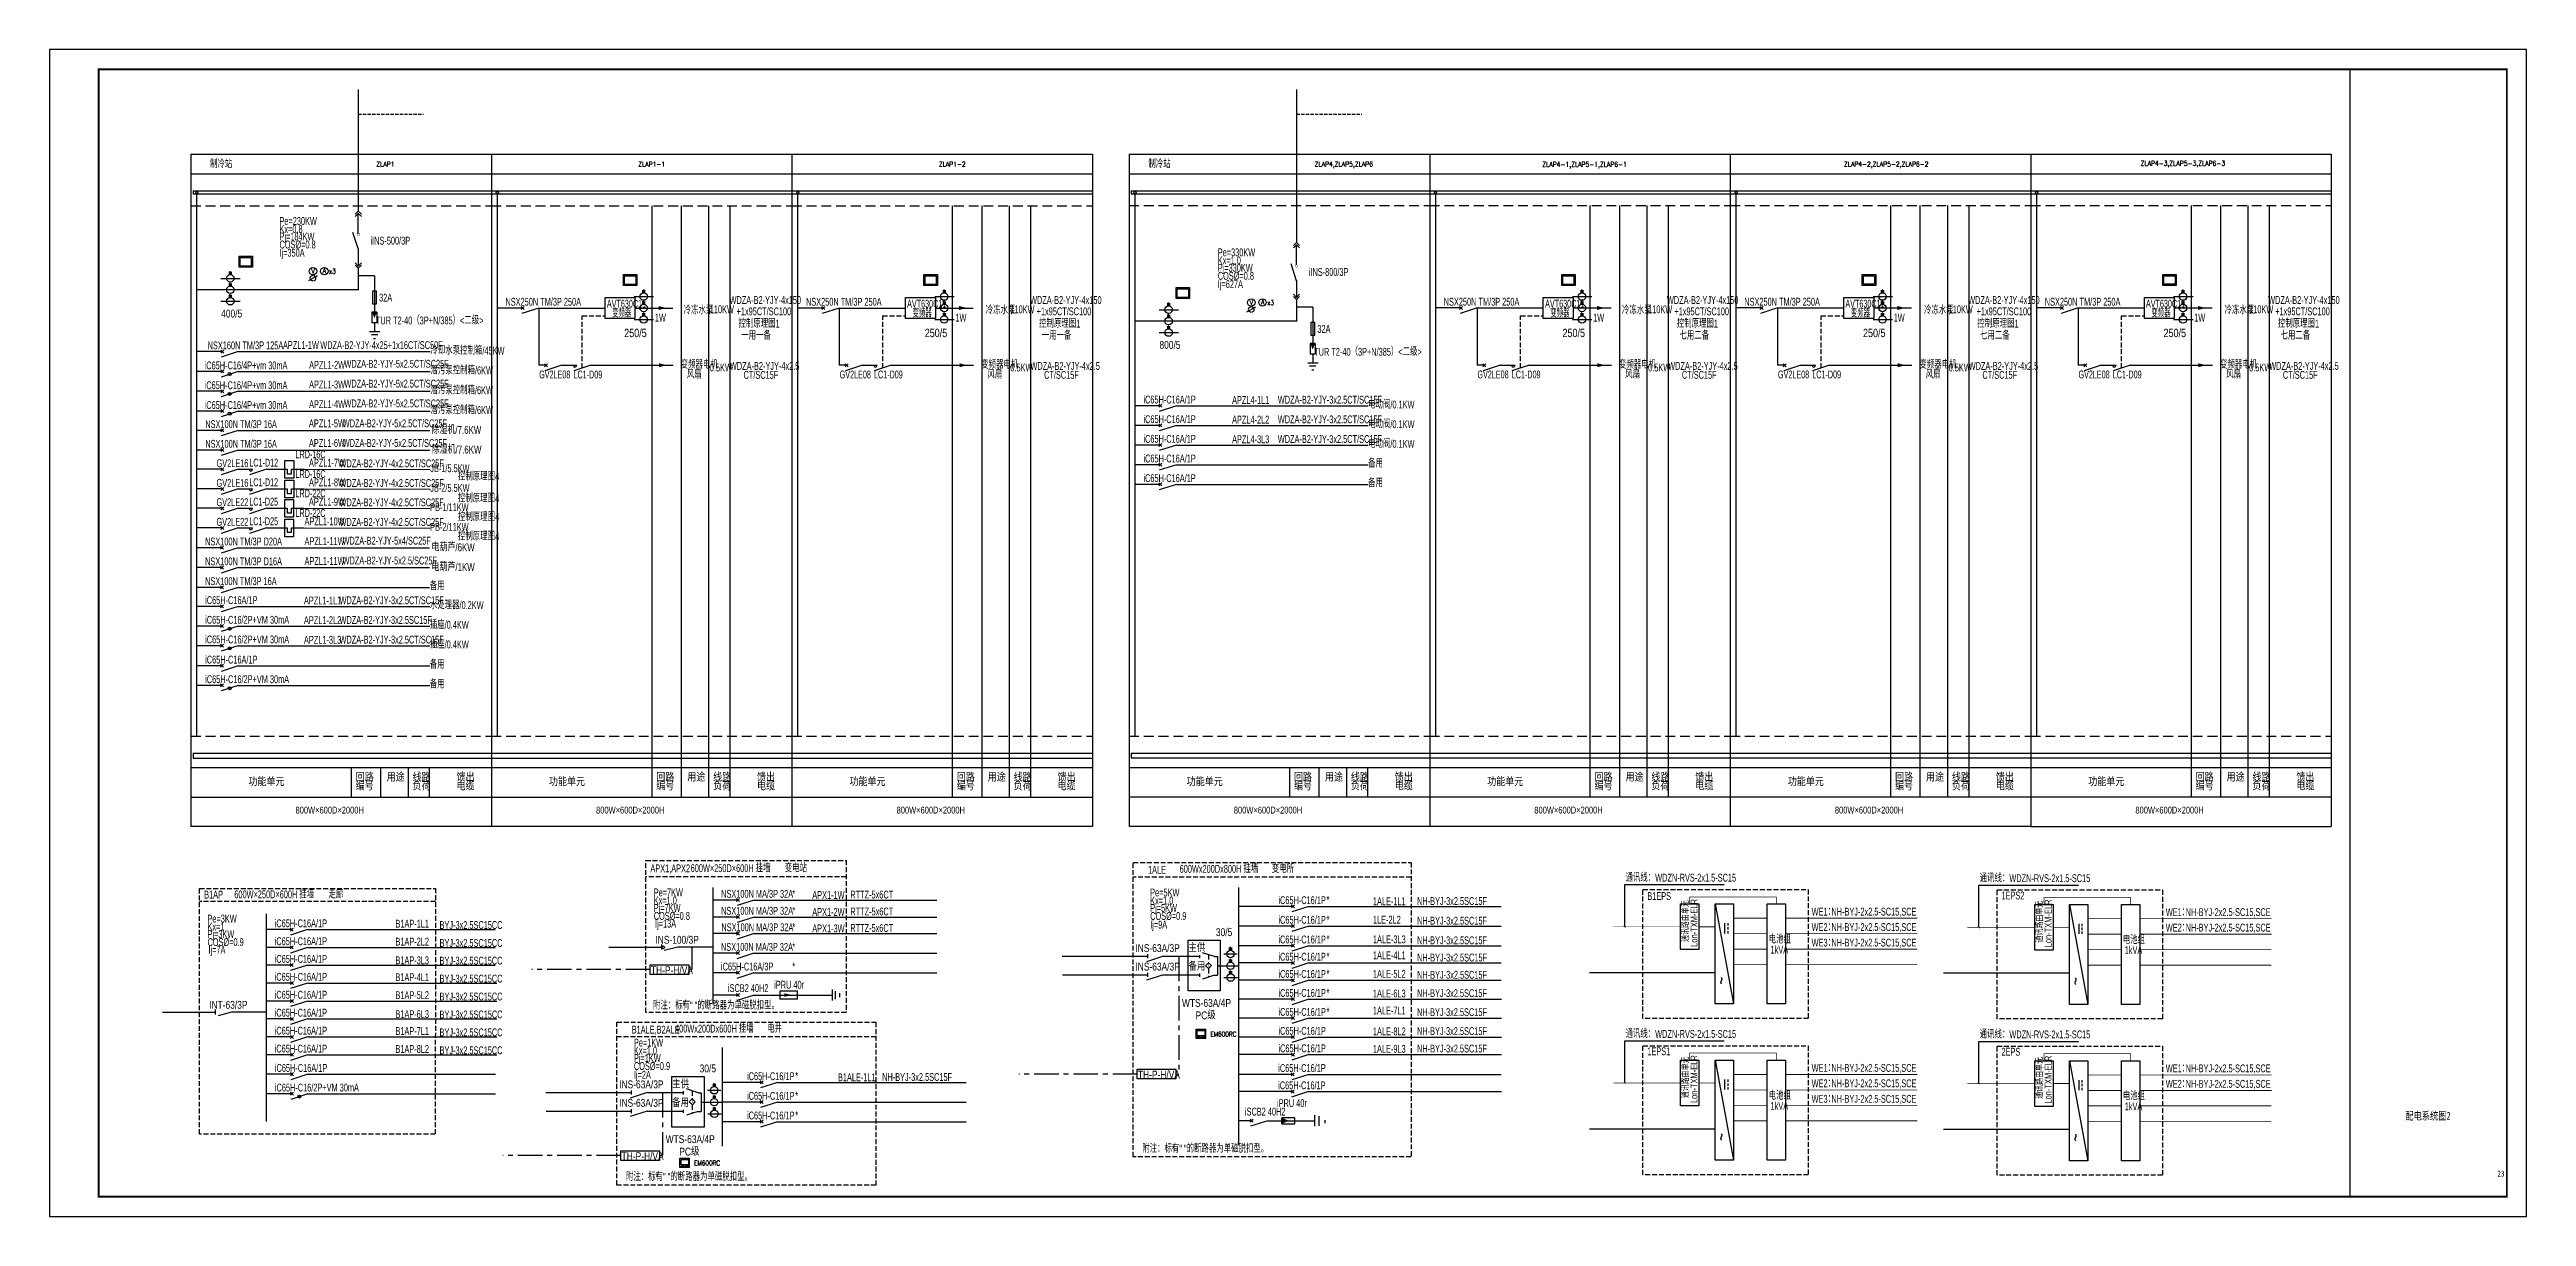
# Model space of a CAD drawing. Extents: x 562591 to 1355713, y 459382 to 835216.
# Drawn here: x 1229613 to 1355713, y 518782 to 578182 of the extents above; entities that cross this region are included whole.
import ezdxf
from ezdxf.enums import TextEntityAlignment as Align

# ---------------------------------------------------------------- set-up
doc = ezdxf.new("R2010")
doc.units = 0
doc.header["$LTSCALE"] = 1000
doc.header["$MEASUREMENT"] = 0
for name, pattern in [('__DASH', [0.35, 0.25, -0.1]), ('CENTER', [2, 1.25, -0.25, 0.25, -0.25]), ('DASH', [0.35, 0.25, -0.1]), ('DASHDOT', [1, 0.5, -0.25, 0, -0.25]), ('DASHED', [0.75, 0.5, -0.25]), ('DASHED2', [0.375, 0.25, -0.125])]:
    doc.linetypes.add(name, pattern=pattern)
for name, color, linetype in [('1', 8, 'Continuous'), ('CAPDI-TK2', 7, 'Continuous'), ('ELEC', 3, 'Continuous'), ('elegend', 4, 'Continuous'), ('ENGLISH', 4, 'Continuous'), ('epath', 1, 'Continuous'), ('EQUIP-照明', 3, 'Continuous'), ('esocket', 4, 'Continuous'), ('etext', 3, 'Continuous'), ('etxt', 3, 'Continuous'), ('E照明系统层', 1, 'Continuous'), ('G', 3, 'Continuous'), ('KX', 3, 'Continuous'), ('LINEAR', 1, 'Continuous'), ('R', 1, 'Continuous'), ('S3', 50, 'Continuous'), ('TEL_TITLE', 7, 'Continuous'), ('TT', 2, 'Continuous'), ('WIRE-照明', 1, 'Continuous'), ('动力平面尺寸标注层', 4, 'Continuous'), ('标注-动力', 7, 'Continuous'), ('照明平面导线层', 1, 'Continuous'), ('照明系统层', 1, 'Continuous'), ('电气', 1, 'Continuous')]:
    doc.layers.add(name, color=color, linetype=linetype)
doc.styles.add('CAPDI-仿宋', font='', dxfattribs={"width": 0.75})
doc.styles.add('CAPDI-宋体', font='', dxfattribs={"width": 0.75})
doc.styles.add('denggao', font='jrs.shx', dxfattribs={"width": 0.7, "height": 400, "bigfont": 'hztxt.shx'})
doc.styles.add('G', font='jrs.shx', dxfattribs={"width": 0.75, "bigfont": 'jhz.shx'})
doc.styles.add('hz', font='jrs.shx', dxfattribs={"width": 0.7, "bigfont": 'hztxt.shx'})
doc.styles.add('JHZ', font='jrs.shx', dxfattribs={"width": 0.5, "bigfont": 'hztxt.shx'})
doc.styles.add('ROMANS', font='ROMANS.shx', dxfattribs={"width": 0.8})
doc.styles.get("Standard").update_dxf_attribs({"font": 'gbenor.shx', "bigfont": 'gbcbig.shx'})
doc.styles.add('STYLE1', font='', dxfattribs={"width": 0.8, "height": 800})
doc.styles.get('CAPDI-仿宋').set_extended_font_data('FangSong')
doc.styles.get('CAPDI-宋体').set_extended_font_data('SimSun')
doc.styles.get('STYLE1').set_extended_font_data('NSimSun')

msp = doc.modelspace()

# ---------------------------------------------------------------- texts
at = {"color": 0, "ltscale": 0.3, "style": 'hz'}
for s, height, width, p in [('功能单元', 400, 0.85, (1239737, 540694, 0)), ('回路', 400, 0.85, (1245201, 540924, 0)), ('用途', 400, 0.85, (1246778, 540924, 0)), ('线路', 400, 0.85, (1248094, 540924, 0)), ('馈出', 400, 0.85, (1250331, 540924, 0)), ('功能单元', 400, 0.85, (1255037, 540694, 0)), ('回路', 400, 0.85, (1260501, 540924, 0)), ('用途', 400, 0.85, (1262078, 540924, 0)), ('线路', 400, 0.85, (1263394, 540924, 0)), ('馈出', 400, 0.85, (1265631, 540924, 0)), ('功能单元', 400, 0.85, (1270337, 540694, 0)), ('回路', 400, 0.85, (1275801, 540924, 0)), ('用途', 400, 0.85, (1277378, 540924, 0)), ('线路', 400, 0.85, (1278694, 540924, 0)), ('馈出', 400, 0.85, (1280931, 540924, 0)), ('功能单元', 400, 0.85, (1287506, 540695, 0)), ('回路', 400, 0.85, (1292969, 540925, 0)), ('用途', 400, 0.85, (1294546, 540925, 0)), ('线路', 400, 0.85, (1295862, 540925, 0)), ('馈出', 400, 0.85, (1298099, 540925, 0)), ('功能单元', 400, 0.85, (1302806, 540695, 0)), ('回路', 400, 0.85, (1308269, 540925, 0)), ('用途', 400, 0.85, (1309846, 540925, 0)), ('线路', 400, 0.85, (1311162, 540925, 0)), ('馈出', 400, 0.85, (1313399, 540925, 0)), ('功能单元', 400, 0.85, (1318106, 540695, 0)), ('回路', 400, 0.85, (1323569, 540925, 0)), ('用途', 400, 0.85, (1325146, 540925, 0)), ('线路', 400, 0.85, (1326462, 540925, 0)), ('馈出', 400, 0.85, (1328699, 540925, 0)), ('功能单元', 400, 0.85, (1333406, 540695, 0)), ('回路', 400, 0.85, (1338869, 540925, 0)), ('用途', 400, 0.85, (1340446, 540925, 0)), ('线路', 400, 0.85, (1341762, 540925, 0)), ('馈出', 400, 0.85, (1343999, 540925, 0)), ('编号', 400, 0.85, (1245201, 540478, 0)), ('负荷', 400, 0.85, (1248094, 540478, 0)), ('电缆', 400, 0.85, (1250331, 540478, 0)), ('编号', 400, 0.85, (1260501, 540478, 0)), ('负荷', 400, 0.85, (1263394, 540478, 0)), ('电缆', 400, 0.85, (1265631, 540478, 0)), ('编号', 400, 0.85, (1275801, 540478, 0)), ('负荷', 400, 0.85, (1278694, 540478, 0)), ('电缆', 400, 0.85, (1280931, 540478, 0)), ('编号', 400, 0.85, (1292969, 540480, 0)), ('负荷', 400, 0.85, (1295862, 540480, 0)), ('电缆', 400, 0.85, (1298099, 540480, 0)), ('编号', 400, 0.85, (1308269, 540480, 0)), ('负荷', 400, 0.85, (1311162, 540479, 0)), ('电缆', 400, 0.85, (1313399, 540480, 0)), ('编号', 400, 0.85, (1323569, 540479, 0)), ('负荷', 400, 0.85, (1326462, 540479, 0)), ('电缆', 400, 0.85, (1328699, 540479, 0)), ('编号', 400, 0.85, (1338869, 540479, 0)), ('负荷', 400, 0.85, (1341762, 540479, 0)), ('电缆', 400, 0.85, (1343999, 540479, 0)), ('800W×600D×2000H', 350, 0.75, (1242137, 539292, 0)), ('800W×600D×2000H', 350, 0.75, (1257437, 539292, 0)), ('800W×600D×2000H', 350, 0.75, (1272737, 539292, 0)), ('800W×600D×2000H', 350, 0.75, (1289905, 539293, 0)), ('800W×600D×2000H', 350, 0.75, (1305205, 539293, 0)), ('800W×600D×2000H', 350, 0.75, (1320505, 539293, 0)), ('800W×600D×2000H', 350, 0.75, (1335805, 539293, 0))]:
    msp.add_text(s, height=height, dxfattribs=dict(at, width=width)).set_placement(p)
at = {"color": 3, "ltscale": 0.5, "style": 'ROMANS', "width": 0.7}
for p in [(1288709, 527938, 0), (1262425, 521374, 0)]:
    msp.add_text('EM600RC', height=250, dxfattribs=at).set_placement(p)
at = {"color": 1, "style": 'CAPDI-仿宋', "width": 0.75}
msp.add_text('23', height=300, dxfattribs=at).set_placement((1354415, 520813), align=Align.CENTER)
at = {"layer": 'CAPDI-TK2', "style": 'CAPDI-宋体', "width": 0.75}
msp.add_text('配电系统图2', height=400, dxfattribs=at).set_placement((1350695, 523703), align=Align.CENTER)
at = {"layer": 'ELEC', "color": 3, "linetype": 'Continuous', "style": 'JHZ', "width": 0.8}
for s, p in [('400/5', (1238351, 564542)), ('800/5', (1286119, 562947))]:
    msp.add_text(s, height=400, dxfattribs=at).set_placement(p)
at = {"layer": 'ELEC', "linetype": 'ByBlock', "style": 'hz', "width": 0.75}
for s, p in [('除湿机/7.6KW', (1249057, 558619, 0)), ('除湿机/7.6KW', (1249066, 557619, 0)), ('电葫芦/6KW', (1249057, 552645, 0)), ('电葫芦/1KW', (1249057, 551636, 0))]:
    msp.add_text(s, height=400.8, dxfattribs=at).set_placement(p)
at = {"layer": 'ENGLISH', "color": 3, "style": 'ROMANS'}
for s, width, p in [('ZLAP4-3,ZLAP5-3,ZLAP6-3', 0.9, (1336070, 572265, 0)), ('ZLAP1', 0.9, (1246251, 572221)), ('ZLAP1-1', 0.9, (1259585, 572221)), ('ZLAP1-2', 0.9, (1274885, 572221, 0)), ('ZLAP4,ZLAP5,ZLAP6', 0.9, (1294019, 572222)), ('ZLAP4-1,ZLAP5-1,ZLAP6-1', 0.9, (1305611, 572209)), ('ZLAP4-2,ZLAP5-2,ZLAP6-2', 0.9, (1320967, 572222, 0)), ('V', 0.75, (1242945, 566777)), ('A', 0.75, (1243525, 566796)), ('x3', 0.75, (1243837, 566769)), ('V', 0.75, (1290713, 565182)), ('A', 0.75, (1291293, 565201)), ('x3', 0.75, (1291605, 565174))]:
    msp.add_text(s, height=250, dxfattribs=dict(at, width=width)).set_placement(p)
at = {"layer": 'EQUIP-照明', "color": 4, "style": 'hz', "width": 0.75}
for s, height, p in [('Lon-TXM-ELR', 350, (1313508, 532506, 0)), ('Lon-TXM-ELR', 350, (1331538, 532480, 0)), ('通讯路由单元', 350, (1313075, 532752, 0)), ('通讯路由单元', 350, (1331105, 532726, 0)), ('~', 700, (1315063, 530577, 0)), ('~', 700, (1333094, 530551, 0)), ('通讯路由单元', 350, (1313075, 524798, 0)), ('Lon-TXM-ELR', 350, (1313508, 524552, 0)), ('通讯路由单元', 350, (1331105, 524772, 0)), ('Lon-TXM-ELR', 350, (1331538, 524526, 0)), ('~', 700, (1315063, 522623, 0)), ('~', 700, (1333094, 522597, 0))]:
    msp.add_text(s, height=height, rotation=90, dxfattribs=at).set_placement(p)
at = {"layer": 'etext'}
for s, height, style, width, p in [('制冷站', 400, 'hz', 0.7, (1237784, 572150, 0)), ('制冷站', 400, 'hz', 0.7, (1285552, 572152, 0)), ('Pe=230KW', 400, 'hz', 0.7, (1241320, 569253, 17569017)), ('Kx=0.8', 400, 'hz', 0.7, (1241320, 568845, 17569017)), ('Pj=184KW', 400, 'hz', 0.7, (1241320, 568465, 17569017)), ('COS%%C=0.8', 400, 'hz', 0.7, (1241320, 568058, 17569017)), ('Ij=350A', 400, 'hz', 0.7, (1241320, 567636, 17569017)), ('iINS-500/3P', 400, 'hz', 0.7, (1245952, 568255, 0)), ('Pe=330KW', 400, 'hz', 0.7, (1289088, 567658, 17569017)), ('Kx=1.0', 400, 'hz', 0.7, (1289088, 567250, 17569017)), ('COS%%C=0.8', 400, 'hz', 0.7, (1289088, 566464, 17569017)), ('Pj=330KW', 400, 'hz', 0.7, (1289088, 566870, 17569017)), ('Ij=627A', 400, 'hz', 0.7, (1289088, 566042, 17569017)), ('iINS-800/3P', 400, 'hz', 0.7, (1293721, 566661, 0)), ('NSX250N TM/3P 250A', 400, 'hz', 0.7, (1252823, 565143, 0)), ('冷冻水泵', 400, 'hz', 0.7, (1261894, 564710, -3380583)), ('110KW', 400, 'hz', 0.7, (1263229, 564759, -3380583)), ('WDZA-B2-YJY-4x150', 400, 'hz', 0.7, (1264232, 565230, -3380583)), ('+1x95CT/SC100', 400, 'hz', 0.7, (1264592, 564654, -3380583)), ('NSX250N TM/3P 250A', 400, 'hz', 0.7, (1268123, 565143, 0)), ('冷冻水泵', 400, 'hz', 0.7, (1277273, 564710, -3380583)), ('110KW', 400, 'hz', 0.7, (1278529, 564759, -3380583)), ('WDZA-B2-YJY-4x150', 400, 'hz', 0.7, (1279531, 565230, -3380583)), ('+1x95CT/SC100', 400, 'hz', 0.7, (1279869, 564654, -3380583)), ('NSX250N TM/3P 250A', 400, 'hz', 0.7, (1300591, 565144, 0)), ('冷冻水泵', 400, 'hz', 0.7, (1309662, 564712, -3380583)), ('110KW', 400, 'hz', 0.7, (1310997, 564760, -3380583)), ('WDZA-B2-YJY-4x150', 400, 'hz', 0.7, (1311954, 565230, -3380583)), ('+1x95CT/SC100', 400, 'hz', 0.7, (1312335, 564654, -3380583)), ('NSX250N TM/3P 250A', 400, 'hz', 0.7, (1315891, 565144, 0)), ('冷冻水泵', 400, 'hz', 0.7, (1325042, 564712, -3380583)), ('110KW', 400, 'hz', 0.7, (1326297, 564760, -3380583)), ('WDZA-B2-YJY-4x150', 400, 'hz', 0.7, (1327289, 565230, -3380583)), ('+1x95CT/SC100', 400, 'hz', 0.7, (1327721, 564654, -3380583)), ('NSX250N TM/3P 250A', 400, 'hz', 0.7, (1331191, 565144, 0)), ('冷冻水泵', 400, 'hz', 0.7, (1340342, 564712, -3380583)), ('110KW', 400, 'hz', 0.7, (1341597, 564760, -3380583)), ('WDZA-B2-YJY-4x150', 400, 'hz', 0.7, (1342561, 565230, -3380583)), ('+1x95CT/SC100', 400, 'hz', 0.7, (1342923, 564654, -3380583)), ('1W', 400, 'hz', 0.7, (1260430, 564333, 3380583)), ('控制原理图1', 400, 'hz', 0.7, (1264688, 564031, 4690638)), ('一用一备', 400, 'hz', 0.7, (1264825, 563420, 0)), ('1W', 400, 'hz', 0.7, (1275730, 564333, 3380583)), ('控制原理图1', 400, 'hz', 0.7, (1279988, 564031, 4690638)), ('一用一备', 400, 'hz', 0.7, (1280125, 563420, 0)), ('1W', 400, 'hz', 0.7, (1308198, 564334, 3380583)), ('控制原理图1', 400, 'hz', 0.7, (1312457, 564032, 4690638)), ('七用二备', 400, 'hz', 0.7, (1312593, 563421, 0)), ('1W', 400, 'hz', 0.7, (1323498, 564334, 3380583)), ('控制原理图1', 400, 'hz', 0.7, (1327757, 564032, 4690638)), ('七用二备', 400, 'hz', 0.7, (1327893, 563421, 0)), ('1W', 400, 'hz', 0.7, (1338798, 564334, 3380583)), ('控制原理图1', 400, 'hz', 0.7, (1343057, 564032, 4690638)), ('七用二备', 400, 'hz', 0.7, (1343193, 563421, 0)), ('NSX160N TM/3P 125A', 400, 'hz', 0.7, (1237661, 562922, 0)), ('APZL1-1W', 400, 'hz', 0.7, (1241497, 562941, 0)), ('WDZA-B2-YJY-4x25+1x16CT/SC50F', 400, 'hz', 0.7, (1243397, 562936, 0)), ('WDZA-B2-YJY-5x2.5CT/SC25F', 400, 'hz', 0.7, (1244626, 561987, 0)), ('冷却水泵控制箱/45KW', 400, 'hz', 0.7, (1249005, 562657, 0)), ('iC65H-C16/4P+vm 30mA', 400, 'hz', 0.7, (1237511, 561904, 0)), ('iC65H-C16/4P+vm 30mA', 400, 'hz', 0.7, (1237511, 560894, 0)), ('APZL1-2W', 400, 'hz', 0.7, (1242828, 561931, 0)), ('APZL1-3W', 400, 'hz', 0.7, (1242828, 560931, 0)), ('WDZA-B2-YJY-5x2.5CT/SC25F', 400, 'hz', 0.7, (1244626, 560978, 0)), ('潜污泵控制箱/6KW', 400, 'hz', 0.7, (1249005, 561648, 0)), ('变频器电机', 400, 'hz', 0.7, (1261742, 561942, -3380583)), ('风扇', 400, 'hz', 0.7, (1262059, 561441, -3380583)), ('0.5KW', 400, 'hz', 0.7, (1263229, 561796, -3380583)), ('WDZA-B2-YJY-4x2.5', 400, 'hz', 0.7, (1264250, 561877, 0)), ('CT/SC15F', 400, 'hz', 0.7, (1264946, 561422, 0)), ('变频器电机', 400, 'hz', 0.7, (1277042, 561942, -3380583)), ('风扇', 400, 'hz', 0.7, (1277359, 561441, -3380583)), ('0.5KW', 400, 'hz', 0.7, (1278529, 561796, -3380583)), ('WDZA-B2-YJY-4x2.5', 400, 'hz', 0.7, (1279550, 561877, 0)), ('CT/SC15F', 400, 'hz', 0.7, (1280246, 561422, 0)), ('变频器电机', 400, 'hz', 0.7, (1309510, 561943, -3380583)), ('风扇', 400, 'hz', 0.7, (1309827, 561442, -3380583)), ('0.5KW', 400, 'hz', 0.7, (1310997, 561797, -3380583)), ('WDZA-B2-YJY-4x2.5', 400, 'hz', 0.7, (1312018, 561878, 0)), ('CT/SC15F', 400, 'hz', 0.7, (1312715, 561423, 0)), ('变频器电机', 400, 'hz', 0.7, (1324810, 561943, -3380583)), ('风扇', 400, 'hz', 0.7, (1325127, 561442, -3380583)), ('0.5KW', 400, 'hz', 0.7, (1326297, 561797, -3380583)), ('WDZA-B2-YJY-4x2.5', 400, 'hz', 0.7, (1327318, 561878, 0)), ('CT/SC15F', 400, 'hz', 0.7, (1328015, 561423, 0)), ('变频器电机', 400, 'hz', 0.7, (1340110, 561943, -3380583)), ('风扇', 400, 'hz', 0.7, (1340427, 561442, -3380583)), ('0.5KW', 400, 'hz', 0.7, (1341597, 561797, -3380583)), ('WDZA-B2-YJY-4x2.5', 400, 'hz', 0.7, (1342618, 561878, 0)), ('CT/SC15F', 400, 'hz', 0.7, (1343315, 561423, 0)), ('iC65H-C16/4P+vm 30mA', 400, 'hz', 0.7, (1237511, 559885, 0)), ('APZL1-4W', 400, 'hz', 0.7, (1242828, 559931, 0)), ('WDZA-B2-YJY-5x2.5CT/SC25F', 400, 'hz', 0.7, (1244626, 559968, 0)), ('潜污泵控制箱/6KW', 400, 'hz', 0.7, (1249005, 560638, 0)), ('潜污泵控制箱/6KW', 400, 'hz', 0.7, (1249005, 559629, 0)), ('iC65H-C16A/1P', 400, 'hz', 0.7, (1285303, 560165, 0)), ('APZL4-1L1', 400, 'hz', 0.7, (1289817, 560145, 0)), ('WDZA-B2-YJY-3x2.5CT/SC15F', 400, 'hz', 0.7, (1292144, 560157, 0)), ('电动阀/0.1KW', 400, 'hz', 0.7, (1296741, 559911, 0)), ('NSX100N TM/3P 16A', 400, 'hz', 0.7, (1237543, 558913, 0)), ('APZL1-5W', 400, 'hz', 0.7, (1242821, 558950, 0)), ('WDZA-B2-YJY-5x2.5CT/SC25F', 400, 'hz', 0.7, (1244541, 558955, 0)), ('iC65H-C16A/1P', 400, 'hz', 0.7, (1285303, 559165, 0)), ('APZL4-2L2', 400, 'hz', 0.7, (1289817, 559145, 0)), ('WDZA-B2-YJY-3x2.5CT/SC15F', 400, 'hz', 0.7, (1292144, 559157, 0)), ('电动阀/0.1KW', 400, 'hz', 0.7, (1296741, 558911, 0)), ('NSX100N TM/3P 16A', 400, 'hz', 0.7, (1237543, 557913, 0)), ('APZL1-6W', 400, 'hz', 0.7, (1242821, 557950, 0)), ('WDZA-B2-YJY-5x2.5CT/SC25F', 400, 'hz', 0.7, (1244541, 557955, 0)), ('iC65H-C16A/1P', 400, 'hz', 0.7, (1285303, 558165, 0)), ('iC65H-C16A/1P', 400, 'hz', 0.7, (1285303, 557165, 0)), ('APZL4-3L3', 400, 'hz', 0.7, (1289817, 558145, 0)), ('WDZA-B2-YJY-3x2.5CT/SC15F', 400, 'hz', 0.7, (1292144, 558157, 0)), ('电动阀/0.1KW', 400, 'hz', 0.7, (1296741, 557911, 0)), ('GV2LE16', 400, 'hz', 0.7, (1238114, 556925, 0)), ('GV2LE16', 400, 'hz', 0.7, (1238114, 555925, 0)), ('APZL1-7W', 400, 'hz', 0.7, (1242822, 556948, 0)), ('APZL1-8W', 400, 'hz', 0.7, (1242822, 555948, 0)), ('WDZA-B2-YJY-4x2.5CT/SC25F', 400, 'hz', 0.7, (1244380, 556917, 0)), ('WDZA-B2-YJY-4x2.5CT/SC25F', 400, 'hz', 0.7, (1244380, 555917, 0)), ('JB-1/5.5KW', 400, 'hz', 0.7, (1248996, 556669, 0)), ('控制原理图4', 400, 'hz', 0.7, (1250402, 556250, 0)), ('iC65H-C16A/1P', 400, 'hz', 0.7, (1285303, 556165, 0)), ('备用', 400, 'hz', 0.7, (1296741, 556911, 0)), ('备用', 400, 'hz', 0.7, (1296741, 555911, 0)), ('GV2LE22', 400, 'hz', 0.7, (1238110, 554941, 0)), ('APZL1-9W', 400, 'hz', 0.7, (1242819, 554963, 0)), ('WDZA-B2-YJY-4x2.5CT/SC25F', 400, 'hz', 0.7, (1244376, 554932, 0)), ('JB-2/5.5KW', 400, 'hz', 0.7, (1248996, 555669, 0)), ('PB-1/11KW', 400, 'hz', 0.7, (1248992, 554684, 0)), ('控制原理图4', 400, 'hz', 0.7, (1250402, 555133, 0)), ('GV2LE22', 400, 'hz', 0.7, (1238110, 553941, 0)), ('APZL1-10W', 400, 'hz', 0.7, (1242594, 553963, 0)), ('WDZA-B2-YJY-4x2.5CT/SC25F', 400, 'hz', 0.7, (1244376, 553932, 0)), ('PB-2/11KW', 400, 'hz', 0.7, (1248992, 553684, 0)), ('控制原理图4', 400, 'hz', 0.7, (1250402, 554187, 0)), ('控制原理图4', 400, 'hz', 0.7, (1250402, 553200, 0)), ('NSX100N TM/3P D20A', 400, 'hz', 0.7, (1237534, 552939, 0)), ('NSX100N TM/3P D16A', 400, 'hz', 0.7, (1237534, 551930, 0)), ('APZL1-11W', 400, 'hz', 0.7, (1242594, 552955, 0)), ('APZL1-11W', 400, 'hz', 0.7, (1242594, 551946, 0)), ('WDZA-B2-YJY-5x4/SC25F', 400, 'hz', 0.7, (1244532, 552981, 0)), ('WDZA-B2-YJY-5x2.5/SC25F', 400, 'hz', 0.7, (1244532, 551971, 0)), ('NSX100N TM/3P 16A', 400, 'hz', 0.7, (1237534, 550921, 0)), ('备用', 400, 'hz', 0.7, (1248972, 550676, 0)), ('iC65H-C16A/1P', 400, 'hz', 0.7, (1237535, 549954, 0)), ('APZL1-1L1', 400, 'hz', 0.7, (1242566, 549935, 0)), ('WDZA-B2-YJY-3x2.5CT/SC15F', 400, 'hz', 0.7, (1244376, 549947, 0)), ('水处理器/0.2KW', 400, 'hz', 0.7, (1248972, 549700, 0)), ('iC65H-C16/2P+VM 30mA', 400, 'hz', 0.7, (1237535, 548954, 0)), ('APZL1-2L2', 400, 'hz', 0.7, (1242566, 548935, 0)), ('WDZA-B2-YJY-3x2.5SC15F', 400, 'hz', 0.7, (1244376, 548947, 0)), ('插座/0.4KW', 400, 'hz', 0.7, (1248972, 548700, 0)), ('iC65H-C16/2P+VM 30mA', 400, 'hz', 0.7, (1237535, 547954, 0)), ('iC65H-C16A/1P', 400, 'hz', 0.7, (1237535, 546929, 0)), ('APZL1-3L3', 400, 'hz', 0.7, (1242566, 547935, 0)), ('WDZA-B2-YJY-3x2.5CT/SC15F', 400, 'hz', 0.7, (1244376, 547947, 0)), ('插座/0.4KW', 400, 'hz', 0.7, (1248972, 547700, 0)), ('iC65H-C16/2P+VM 30mA', 400, 'hz', 0.7, (1237535, 545929, 0)), ('备用', 400, 'hz', 0.7, (1248972, 546675, 0)), ('备用', 400, 'hz', 0.7, (1248972, 545675, 0)), ('APX1,APX2', 400, 'hz', 0.7, (1260203, 536300, 0)), ('600W×250D×600H 挂墙', 400, 'hz', 0.7, (1262254, 536311, 0)), ('变电站', 400, 'hz', 0.7, (1267043, 536311, 0)), ('1ALE', 400, 'hz', 0.7, (1285536, 536226, 0)), ('600Wx200Dx800H 挂墙', 400, 'hz', 0.7, (1287147, 536276, 0)), ('变电所', 400, 'hz', 0.7, (1291840, 536275, 0)), ('通讯线：WDZN-RVS-2x1.5-SC15', 400, 'hz', 0.7, (1309844, 535828, 0)), ('通讯线：WDZN-RVS-2x1.5-SC15', 400, 'hz', 0.7, (1327875, 535802, 0)), ('B1AP', 400, 'hz', 0.7, (1237484, 534966, 0)), ('600W×250D×600H 挂墙', 400, 'hz', 0.7, (1239021, 534977, 0)), ('走廊', 400, 'hz', 0.7, (1243811, 534977, 0)), ('Pe=7KW', 400, 'hz', 0.7, (1260373, 535077, 17569017)), ('Kx=1.0', 400, 'hz', 0.7, (1260373, 534669, 17569017)), ('Pj=7KW', 400, 'hz', 0.7, (1260373, 534288, 17569017)), ('NSX100N MA/3P 32A', 400, 'hz', 0.7, (1263805, 535004, 0)), ('*', 400, 'hz', 0.7, (1267427, 535015, 0)), ('APX1-1W', 400, 'hz', 0.7, (1268445, 534945, 0)), ('RTTZ-5x6CT', 400, 'hz', 0.7, (1270380, 534967, 0)), ('Pe=5KW', 400, 'hz', 0.7, (1285647, 535073, 17569017)), ('Kx=1.0', 400, 'hz', 0.7, (1285647, 534665, 17569017)), ('Pj=5KW', 400, 'hz', 0.7, (1285647, 534285, 17569017)), ('iC65H-C16/1P', 400, 'hz', 0.7, (1292175, 534681)), ('*', 400, 'hz', 0.7, (1294628, 534692, 0)), ('1ALE-1L1', 400, 'hz', 0.7, (1296988, 534627, 0)), ('NH-BYJ-3x2.5SC15F', 400, 'hz', 0.7, (1299236, 534638)), ('B1EPS', 400, 'hz', 0.7, (1310956, 534892, 0)), ('1EPS2', 400, 'hz', 0.7, (1328986, 534920, 0)), ('Pe=3KW', 400, 'hz', 0.7, (1237655, 533743, 17569017)), ('Kx=1', 400, 'hz', 0.7, (1237655, 533335, 17569017)), ('iC65H-C16A/1P', 400, 'hz', 0.7, (1241077, 533505, 0)), ('B1AP-1L1', 400, 'hz', 0.7, (1247224, 533485, 0)), ('BYJ-3x2.5SC15CC', 400, 'hz', 0.7, (1249469, 533416, 0)), ('COS%%C=0.8', 400, 'hz', 0.7, (1260373, 533882, 17569017)), ('Ij=13A', 400, 'hz', 0.7, (1260442, 533488, 17569017)), ('NSX100N MA/3P 32A', 400, 'hz', 0.7, (1263805, 534142, 0)), ('NSX100N MA/3P 32A', 400, 'hz', 0.7, (1263816, 533303, 0)), ('*', 400, 'hz', 0.7, (1267427, 534153, 0)), ('*', 400, 'hz', 0.7, (1267427, 533314, 0)), ('APX1-2W', 400, 'hz', 0.7, (1268445, 534083, 0)), ('APX1-3W', 400, 'hz', 0.7, (1268445, 533244, 0)), ('RTTZ-5x6CT', 400, 'hz', 0.7, (1270380, 534105, 0)), ('RTTZ-5x6CT', 400, 'hz', 0.7, (1270380, 533266, 0)), ('COS%%C=0.9', 400, 'hz', 0.7, (1285647, 533878, 17569017)), ('Ij=9A', 400, 'hz', 0.7, (1285647, 533433, 17569017)), ('iC65H-C16/1P', 400, 'hz', 0.7, (1292175, 533681)), ('*', 400, 'hz', 0.7, (1294628, 533692, 0)), ('1LE-2L2', 400, 'hz', 0.7, (1296988, 533687, 0)), ('NH-BYJ-3x2.5SC15F', 400, 'hz', 0.7, (1299236, 533638)), ('WE1：', 400, 'hz', 0.7, (1319321, 534099, 0)), ('WE2：', 400, 'hz', 0.7, (1319321, 533312, 0)), ('NH-BYJ-2x2.5-SC15,SCE', 400, 'hz', 0.7, (1320329, 534099, 0)), ('NH-BYJ-2x2.5-SC15,SCE', 400, 'hz', 0.7, (1320329, 533312, 0)), ('WE1：', 400, 'hz', 0.7, (1337352, 534074, 0)), ('WE2：', 400, 'hz', 0.7, (1337352, 533286, 0)), ('NH-BYJ-2x2.5-SC15,SCE', 400, 'hz', 0.7, (1338360, 534074, 0)), ('NH-BYJ-2x2.5-SC15,SCE', 400, 'hz', 0.7, (1338360, 533286, 0)), ('COS%%C=0.9', 400, 'hz', 0.7, (1237655, 532548, 17569017)), ('Pj=3KW', 400, 'hz', 0.7, (1237655, 532954, 17569017)), ('Ij=7A', 400, 'hz', 0.7, (1237705, 532158, 17569017)), ('iC65H-C16A/1P', 400, 'hz', 0.7, (1241077, 532592, 0)), ('B1AP-2L2', 400, 'hz', 0.7, (1247224, 532572, 0)), ('BYJ-3x2.5SC15CC', 400, 'hz', 0.7, (1249469, 532503, 0)), ('NSX100N MA/3P 32A', 400, 'hz', 0.7, (1263797, 532303, 0)), ('*', 400, 'hz', 0.7, (1267427, 532314, 0)), ('iC65H-C16/1P', 400, 'hz', 0.7, (1292175, 532681)), ('iC65H-C16/1P', 400, 'hz', 0.7, (1292175, 531804)), ('*', 400, 'hz', 0.7, (1294628, 532692, 0)), ('*', 400, 'hz', 0.7, (1294628, 531815, 0)), ('1ALE-3L3', 400, 'hz', 0.7, (1296988, 532687, 0)), ('1ALE-4L1', 400, 'hz', 0.7, (1296988, 531873, 0)), ('NH-BYJ-3x2.5SC15F', 400, 'hz', 0.7, (1299236, 532638)), ('NH-BYJ-3x2.5SC15F', 400, 'hz', 0.7, (1299236, 531761)), ('电池组', 400, 'hz', 0.7, (1317134, 532685, 0)), ('1kVA', 400, 'hz', 0.7, (1317231, 532166, 0)), ('WE3：', 400, 'hz', 0.7, (1319321, 532524, 0)), ('NH-BYJ-2x2.5-SC15,SCE', 400, 'hz', 0.7, (1320329, 532524, 0)), ('电池组', 400, 'hz', 0.7, (1335164, 532659, 0)), ('1kVA', 400, 'hz', 0.7, (1335261, 532140, 0)), ('iC65H-C16A/1P', 400, 'hz', 0.7, (1241077, 531693, 0)), ('iC65H-C16A/1P', 400, 'hz', 0.7, (1241077, 530780, 0)), ('B1AP-3L3', 400, 'hz', 0.7, (1247224, 531621, 0)), ('B1AP-4L1', 400, 'hz', 0.7, (1247224, 530760, 0)), ('BYJ-3x2.5SC15CC', 400, 'hz', 0.7, (1249469, 531604, 0)), ('BYJ-3x2.5SC15CC', 400, 'hz', 0.7, (1249469, 530691, 0)), ('iC65H-C16A/3P', 400, 'hz', 0.7, (1263797, 531303, 0)), ('*', 400, 'hz', 0.7, (1267427, 531314, 0)), ('I', 133, 'STYLE1', 0.9, (1288591, 531496, 0)), ('iC65H-C16/1P', 400, 'hz', 0.7, (1292175, 530927)), ('*', 400, 'hz', 0.7, (1294628, 530938, 0)), ('1ALE-5L2', 400, 'hz', 0.7, (1296988, 530933, 0)), ('NH-BYJ-3x2.5SC15F', 400, 'hz', 0.7, (1299236, 530884)), ('iC65H-C16A/1P', 400, 'hz', 0.7, (1241077, 529867, 0)), ('B1AP-5L2', 400, 'hz', 0.7, (1247224, 529847, 0)), ('BYJ-3x2.5SC15CC', 400, 'hz', 0.7, (1249469, 529778, 0)), ('附注：标有" "的断路器为单磁脱扣型。', 400, 'hz', 0.7, (1260333, 529322, 0)), ('*', 400, 'hz', 0.7, (1261839, 529313, 0)), ('iSCB2 40H2', 400, 'hz', 0.7, (1264151, 530205, 0)), ('iC65H-C16/1P', 400, 'hz', 0.7, (1292176, 529961)), ('*', 400, 'hz', 0.7, (1294628, 529972, 0)), ('1ALE-6L3', 400, 'hz', 0.7, (1296988, 529933, 0)), ('NH-BYJ-3x2.5SC15F', 400, 'hz', 0.7, (1299233, 529948, 0)), ('iC65H-C16A/1P', 400, 'hz', 0.7, (1241077, 528954, 0)), ('iC65H-C16A/1P', 400, 'hz', 0.7, (1241077, 528040, 0)), ('B1AP-6L3', 400, 'hz', 0.7, (1247224, 528881, 0)), ('B1AP-7L1', 400, 'hz', 0.7, (1247224, 528021, 0)), ('BYJ-3x2.5SC15CC', 400, 'hz', 0.7, (1249469, 528865, 0)), ('B1ALE,B2ALE', 400, 'hz', 0.7, (1259252, 528093, 0)), ('400Wx200Dx600H 挂墙', 400, 'hz', 0.7, (1261458, 528143, 0)), ('电井', 400, 'hz', 0.7, (1266151, 528142, 0)), ('iC65H-C16/1P', 400, 'hz', 0.7, (1292176, 528995)), ('iC65H-C16/1P', 400, 'hz', 0.7, (1292176, 528029)), ('*', 400, 'hz', 0.7, (1294628, 529006, 0)), ('1ALE-7L1', 400, 'hz', 0.7, (1296988, 529064, 0)), ('1ALE-8L2', 400, 'hz', 0.7, (1296988, 528001, 0)), ('NH-BYJ-3x2.5SC15F', 400, 'hz', 0.7, (1299233, 528982, 0)), ('NH-BYJ-3x2.5SC15F', 400, 'hz', 0.7, (1299233, 528016, 0)), ('iC65H-C16A/1P', 400, 'hz', 0.7, (1241077, 527127, 0)), ('B1AP-8L2', 400, 'hz', 0.7, (1247224, 527108, 0)), ('BYJ-3x2.5SC15CC', 400, 'hz', 0.7, (1249469, 527952, 0)), ('BYJ-3x2.5SC15CC', 400, 'hz', 0.7, (1249469, 527039, 0)), ('Pe=1KW', 400, 'hz', 0.7, (1259363, 527433, 17569017)), ('Kx=1.0', 400, 'hz', 0.7, (1259363, 527025, 17569017)), ('iC65H-C16/1P', 400, 'hz', 0.7, (1292176, 527142)), ('1ALE-9L3', 400, 'hz', 0.7, (1296988, 527114, 0)), ('NH-BYJ-3x2.5SC15F', 400, 'hz', 0.7, (1299233, 527128, 0)), ('通讯线：WDZN-RVS-2x1.5-SC15', 400, 'hz', 0.7, (1309844, 527874, 0)), ('1EPS1', 400, 'hz', 0.7, (1310956, 526992, 0)), ('通讯线：WDZN-RVS-2x1.5-SC15', 400, 'hz', 0.7, (1327875, 527848, 0)), ('2EPS', 400, 'hz', 0.7, (1328986, 526966, 0)), ('iC65H-C16A/1P', 400, 'hz', 0.7, (1241088, 526143, 0)), ('COS%%C=0.9', 400, 'hz', 0.7, (1259363, 526238, 17569017)), ('Pj=1KW', 400, 'hz', 0.7, (1259363, 526645, 17569017)), ('Ij=2A', 400, 'hz', 0.7, (1259363, 525793, 17569017)), ('iC65H-C16/1P', 400, 'hz', 0.7, (1265124, 525721, 0)), ('*', 400, 'hz', 0.7, (1267577, 525732, 0)), ('B1ALE-1L1', 400, 'hz', 0.7, (1269753, 525667, 0)), ('NH-BYJ-3x2.5SC15F', 400, 'hz', 0.7, (1272001, 525679, 0)), ('iC65H-C16/1P', 400, 'hz', 0.7, (1292168, 526134)), ('WE1：', 400, 'hz', 0.7, (1319321, 526145, 0)), ('NH-BYJ-2x2.5-SC15,SCE', 400, 'hz', 0.7, (1320329, 526145, 0)), ('WE1：', 400, 'hz', 0.7, (1337352, 526120, 0)), ('NH-BYJ-2x2.5-SC15,SCE', 400, 'hz', 0.7, (1338360, 526120, 0)), ('iC65H-C16/2P+VM 30mA', 400, 'hz', 0.7, (1241088, 525143, 0)), ('I', 133, 'STYLE1', 0.9, (1262308, 524559)), ('iC65H-C16/1P', 400, 'hz', 0.7, (1265124, 524721, 0)), ('*', 400, 'hz', 0.7, (1267577, 524732, 0)), ('iC65H-C16/1P', 400, 'hz', 0.7, (1292162, 525256)), ('电池组', 400, 'hz', 0.7, (1317134, 524731, 0)), ('1kVA', 400, 'hz', 0.7, (1317231, 524212, 0)), ('WE2：', 400, 'hz', 0.7, (1319321, 525358, 0)), ('WE3：', 400, 'hz', 0.7, (1319321, 524570, 0)), ('NH-BYJ-2x2.5-SC15,SCE', 400, 'hz', 0.7, (1320329, 525358, 0)), ('NH-BYJ-2x2.5-SC15,SCE', 400, 'hz', 0.7, (1320329, 524570, 0)), ('电池组', 400, 'hz', 0.7, (1335164, 524705, 0)), ('1kVA', 400, 'hz', 0.7, (1335261, 524186, 0)), ('WE2：', 400, 'hz', 0.7, (1337352, 525332, 0)), ('NH-BYJ-2x2.5-SC15,SCE', 400, 'hz', 0.7, (1338360, 525332, 0)), ('iC65H-C16/1P', 400, 'hz', 0.7, (1265124, 523721, 0)), ('*', 400, 'hz', 0.7, (1267577, 523732, 0)), ('iSCB2 40H2', 400, 'hz', 0.7, (1290472, 523919, 0)), ('附注：标有" "的断路器为单磁脱扣型。', 400, 'hz', 0.7, (1285242, 522034, 0)), ('*', 400, 'hz', 0.7, (1286747, 522025, 0)), ('附注：标有" "的断路器为单磁脱扣型。', 400, 'hz', 0.7, (1258958, 520596, 0)), ('*', 400, 'hz', 0.7, (1260464, 520587, 0))]:
    msp.add_text(s, height=height, dxfattribs=dict(at, style=style, width=width)).set_placement(p)
at = {"layer": 'etext', "style": 'hz', "width": 0.7}
for s, p in [('32A', (1246726, 565556, 0)), ('TUR T2-40（3P+N/385）<二级> ', (1249019, 564442, 0)), ('32A', (1294494, 563961, 0)), ('TUR T2-40（3P+N/385）<二级> ', (1296787, 562847, 0)), ('iPRU 40r', (1267264, 530584, 0)), ('iPRU 40r', (1292863, 524560, 0))]:
    msp.add_text(s, height=400, dxfattribs=at).set_placement(p, align=Align.MIDDLE)
at = {"layer": 'etext', "linetype": 'Continuous', "ltscale": 10, "style": 'G', "width": 0.8}
for s, p in [('30/5', (1288992, 533053, 0)), ('INS-100/3P', (1260459, 532665, 0)), ('INS-63A/3P', (1284896, 532241, 0)), ('INS-63A/3P', (1284896, 531301, 0)), ('INT-63/3P', (1237741, 529354, 0)), ('30/5', (1262709, 526117, 0)), ('INS-63A/3P', (1258613, 525305, 0)), ('INS-63A/3P', (1258613, 524365, 0))]:
    msp.add_text(s, height=400, dxfattribs=at).set_placement(p)
at = {"layer": 'E照明系统层', "color": 3, "style": 'JHZ', "width": 0.8}
for s, p in [('主供', (1287592, 532243, 0)), ('TH-P-H/VA ', (1260228, 531118)), ('备用', (1287592, 531302, 0)), ('WTS-63A/4P', (1287265, 529452, 0)), ('PC级', (1287957, 528819, 0)), ('TH-P-H/VA ', (1285022, 525803, 0)), ('备用', (1261308, 524366)), ('主供', (1261308, 525306)), ('TH-P-H/VA ', (1258738, 521650)), ('WTS-63A/4P', (1260981, 522516)), ('PC级', (1261673, 521882, 0))]:
    msp.add_text(s, height=400, dxfattribs=at).set_placement(p)
at = {"layer": '动力平面尺寸标注层', "color": 3, "style": 'denggao', "width": 0.8}
for p in [(1258869, 563543, 0), (1274169, 563543, 0), (1306638, 563543, 0), (1321938, 563543, 0), (1337238, 563543, 0)]:
    msp.add_text('250/5', height=427.5, dxfattribs=at).set_placement(p)
at = {"layer": '照明系统层', "color": 3, "style": 'JHZ', "width": 0.6}
for s, p in [('AVT630C11', (1257986, 565045, 0)), ('变频器', (1258252, 564551, 0)), ('AVT630C11', (1273272, 565045, 0)), ('变频器', (1273552, 564551, 0)), ('AVT630C11', (1305754, 565047, 0)), ('变频器', (1306020, 564552, 0)), ('AVT630C11', (1321040, 565047, 0)), ('变频器', (1321320, 564552, 0)), ('AVT630C11', (1336340, 565047, 0)), ('变频器', (1336620, 564552, 0)), ('GV2LE08', (1254539, 561441, 0)), ('LC1-D09', (1256286, 561441, 0)), ('GV2LE08', (1269839, 561441, 0)), ('LC1-D09', (1271586, 561441, 0)), ('GV2LE08', (1302307, 561443, 0)), ('LC1-D09', (1304054, 561443, 0)), ('GV2LE08', (1317607, 561443, 0)), ('LC1-D09', (1319354, 561443, 0)), ('GV2LE08', (1332907, 561443, 0)), ('LC1-D09', (1334654, 561443, 0)), ('LRD-16C', (1242138, 557375, 0)), ('LC1-D12', (1239784, 556955, 0)), ('LC1-D12', (1239784, 555955, 0)), ('LRD-16C', (1242138, 556375, 0)), ('LC1-D25', (1239781, 554970, 0)), ('LRD-22C', (1242135, 555390, 0)), ('LC1-D25', (1239781, 553970, 0)), ('LRD-22C', (1242135, 554390, 0))]:
    msp.add_text(s, height=400, dxfattribs=at).set_placement(p)

# ---------------------------------------------------------------- blocks, each defined once
blk = doc.blocks.new('$element$00000585')
for points in [[(-0.3, -0.35), (0.3, -0.35), (0.3, -0.65), (-0.3, -0.65), (-0.3, -0.35)], [(0, 0), (0, -0.425), (-0.15, -0.425), (-0.15, -0.575), (0, -0.575), (0, -1)]]:
    blk.add_lwpolyline(points)
at = {"flags": 9}
blk.add_attdef('S', (0, 0), '', height=0.00000667, dxfattribs=at)
blk = doc.blocks.new('BIAO')
at = {"color": 4}
for p, q in [((-315, 0), (-315, 594)), ((-315, 594), (315, 594)), ((315, 0), (-315, 0)), ((-235, 119), (-153, 119)), ((-235, 36), (-235, 119)), ((-153, 36), (-235, 36)), ((-153, 119), (-153, 36)), ((-130, 119), (-47, 119)), ((-130, 36), (-130, 119)), ((-47, 36), (-130, 36)), ((-47, 119), (-47, 36)), ((47, 119), (130, 119)), ((47, 36), (47, 119)), ((130, 36), (47, 36)), ((130, 119), (130, 36)), ((153, 119), (235, 119)), ((153, 36), (153, 119)), ((235, 36), (153, 36)), ((235, 119), (235, 36)), ((315, 0), (315, 594))]:
    blk.add_line(p, q, dxfattribs=at)
blk.add_lwpolyline([(-235, 515), (235, 515), (235, 174), (-235, 174)], close=True, dxfattribs=at)

# ---------------------------------------------------------------- linework, layer by layer
at = {"color": 9, "linetype": 'DASHED'}
for p, q in [((1236808, 570234), (1252108, 570234, 0)), ((1252108, 570234, 0), (1252108, 570234, 0)), ((1252108, 570234, 0), (1267408, 570234, 0)), ((1267408, 570234, 0), (1282708, 570234, 0)), ((1282708, 570234, 0), (1282708, 570234, 0)), ((1284576, 570235), (1299876, 570235, 0)), ((1299876, 570235, 0), (1299876, 570235, 0)), ((1299876, 570235, 0), (1315176, 570235, 0)), ((1315176, 570235, 0), (1330476, 570235, 0)), ((1330476, 570235, 0), (1330476, 570235, 0)), ((1330476, 570235, 0), (1345776, 570235, 0)), ((1236808, 543234, 0), (1252108, 543234, 0)), ((1252108, 543234, 0), (1252108, 543234, 0)), ((1252108, 543234, 0), (1267408, 543234, 0)), ((1267408, 543234, 0), (1282708, 543234, 0)), ((1282708, 543234, 0), (1282708, 543234, 0)), ((1284576, 543235, 0), (1299876, 543235, 0)), ((1299876, 543235, 0), (1299876, 543235, 0)), ((1299876, 543235, 0), (1315176, 543235, 0)), ((1315176, 543235, 0), (1330476, 543235, 0)), ((1330476, 543235, 0), (1330476, 543235, 0)), ((1330476, 543235, 0), (1345776, 543235, 0))]:
    msp.add_line(p, q, dxfattribs=at)
at = {"color": 3, "ltscale": 0.3}
for p, q in [((1236917, 570987), (1282708, 570987, 0)), ((1236917, 570987), (1236917, 570837)), ((1236917, 570837), (1282708, 570837, 0)), ((1284685, 570988), (1330476, 570989, 0)), ((1284685, 570988), (1284685, 570838)), ((1284685, 570838), (1330476, 570839, 0))]:
    msp.add_line(p, q, dxfattribs=at)
at = {"color": 1, "ltscale": 0.3}
for p, q in [((1257165, 565025, 0), (1257894, 565025, 0)), ((1272465, 565025, 0), (1273194, 565025, 0)), ((1304933, 565027, 0), (1305662, 565027, 0)), ((1320233, 565027, 0), (1320962, 565027, 0)), ((1335533, 565027, 0), (1336262, 565027, 0)), ((1257165, 562112, 0), (1261359, 562112, 0)), ((1272465, 562112, 0), (1276659, 562112, 0)), ((1304933, 562113, 0), (1309127, 562113, 0)), ((1320233, 562113, 0), (1324427, 562113, 0)), ((1335533, 562113, 0), (1339727, 562113, 0)), ((1289396, 532142, 0), (1290081, 532142, 0)), ((1289402, 530941, 0), (1290087, 530941, 0)), ((1263113, 525206), (1263797, 525206)), ((1263119, 524005), (1263803, 524005))]:
    msp.add_line(p, q, dxfattribs=at)
at = {"color": 0, "ltscale": 0.3}
for p, q in [((1289658, 532450, 0), (1289815, 532450, 0)), ((1289658, 532387, 0), (1289815, 532387, 0)), ((1289737, 532331, 0), (1289737, 532503, 0)), ((1289658, 531845, 0), (1289815, 531845, 0)), ((1289658, 531782, 0), (1289815, 531782, 0)), ((1289658, 531248, 0), (1289815, 531248, 0)), ((1289658, 531185, 0), (1289815, 531185, 0)), ((1289737, 531727, 0), (1289737, 531899, 0)), ((1289737, 531130, 0), (1289737, 531302, 0)), ((1263374, 525513), (1263532, 525513)), ((1263374, 525450), (1263532, 525450)), ((1263374, 524909), (1263532, 524909)), ((1263374, 524846), (1263532, 524846)), ((1263453, 525395), (1263453, 525567)), ((1263453, 524791), (1263453, 524963)), ((1263374, 524312), (1263532, 524312)), ((1263374, 524249), (1263532, 524249)), ((1263453, 524194), (1263453, 524366))]:
    msp.add_line(p, q, dxfattribs=at)
at = {"color": 7, "const_width": 50}
msp.add_lwpolyline([(1346714, 519782), (1346714, 577182)], dxfattribs=at)
msp.add_lwpolyline([(1354713, 577182), (1346713, 577182), (1346713, 519782), (1354713, 519782)], close=True)
at = {"color": 0, "ltscale": 0.3}
for centre in [(1289737, 532142, 0), (1289737, 531538, 0), (1289744, 530941, 0), (1263453, 525206), (1263453, 524602), (1263461, 524005)]:
    msp.add_circle(centre, 189, dxfattribs=at)
at = {"layer": '1', "color": 7, "linetype": 'Continuous'}
for p, q in [((1260778, 532374, 0), (1260778, 532619, 0)), ((1288918, 532008, 0), (1288318, 532208, 0)), ((1288168, 531926, 0), (1288168, 532090, 0)), ((1288168, 530986, 0), (1288168, 531150, 0)), ((1288918, 531068, 0), (1288318, 530868, 0)), ((1238059, 529064), (1238059, 529309)), ((1261884, 524990), (1261884, 525154)), ((1262635, 525072), (1262035, 525272)), ((1261884, 524050), (1261884, 524213)), ((1262635, 524132), (1262035, 523932))]:
    msp.add_line(p, q, dxfattribs=at)
at = {"layer": '1', "color": 7, "linetype": 'Continuous', "const_width": 15, "elevation": 0}
for points in [[(1245240, 568825), (1245423, 568825)], [(1293008, 567231), (1293191, 567231)]]:
    msp.add_lwpolyline(points, dxfattribs=at)
at = {"layer": '1', "color": 7, "linetype": 'Continuous', "const_width": 16.7, "elevation": 0}
for points in [[(1245335, 568812, 1), (1245335, 568695, 1)], [(1293103, 567217, 1), (1293103, 567100, 1)]]:
    msp.add_lwpolyline(points, format="xyb", close=True, dxfattribs=at)
at = {"layer": 'ELEC', "linetype": 'DASH', "ltscale": 0.67}
for p, q in [((1245331, 574897, 0), (1248648, 574897, 0)), ((1293100, 574898, 0), (1296416, 574898, 0))]:
    msp.add_line(p, q, dxfattribs=at)
at = {"layer": 'ELEC', "color": 7, "ltscale": 0.67}
for p, q in [((1245335, 567999, 0), (1245053, 568867, 0)), ((1245331, 569954, 0), (1245176, 569799, 0)), ((1245331, 569844, 0), (1245176, 569689, 0)), ((1245331, 569954, 0), (1245487, 569799, 0)), ((1245331, 569844, 0), (1245487, 569689, 0)), ((1293100, 568359, 0), (1292944, 568204, 0)), ((1293100, 568249, 0), (1292944, 568094, 0)), ((1293100, 568359, 0), (1293255, 568204, 0)), ((1293100, 568249, 0), (1293255, 568094, 0)), ((1245331, 567162, 0), (1245176, 567318, 0)), ((1245331, 567052, 0), (1245176, 567208, 0)), ((1245331, 567162, 0), (1245487, 567318, 0)), ((1245331, 567052, 0), (1245487, 567208, 0)), ((1293103, 566404, 0), (1292821, 567273, 0)), ((1293100, 565567, 0), (1292944, 565723, 0)), ((1293100, 565457, 0), (1292944, 565613, 0)), ((1293100, 565567, 0), (1293255, 565723, 0)), ((1293100, 565457, 0), (1293255, 565613, 0)), ((1257165, 562112, 0), (1256297, 561831, 0)), ((1272465, 562112, 0), (1271597, 561831, 0)), ((1304933, 562113, 0), (1304065, 561832, 0)), ((1320233, 562113, 0), (1319365, 561832, 0)), ((1335533, 562113, 0), (1334665, 561832, 0)), ((1240663, 556816, 0), (1239795, 556535, 0)), ((1240663, 555816, 0), (1239795, 555535, 0)), ((1240660, 554832, 0), (1239791, 554550, 0)), ((1240660, 553832, 0), (1239791, 553550, 0))]:
    msp.add_line(p, q, dxfattribs=at)
at = {"layer": 'ELEC', "color": 1, "ltscale": 0.67}
for p, q in [((1245331, 568825, 0), (1245331, 569844, 0)), ((1245331, 568013, 0), (1245331, 567162, 0)), ((1293100, 567231, 0), (1293100, 568249, 0)), ((1293100, 566418, 0), (1293100, 565567, 0)), ((1259413, 565025, 0), (1261340, 565025, 0)), ((1274713, 565025, 0), (1276640, 565025, 0)), ((1307181, 565027, 0), (1309108, 565027, 0)), ((1322481, 565027, 0), (1324408, 565027, 0)), ((1337781, 565027, 0), (1339708, 565027, 0))]:
    msp.add_line(p, q, dxfattribs=at)
at = {"layer": 'ELEC', "color": 7}
for p, q in [((1253784, 564949, 0), (1253631, 565102, 0)), ((1253631, 564949, 0), (1253784, 565102, 0)), ((1253784, 564949, 0), (1253631, 565102, 0)), ((1253631, 564949, 0), (1253784, 565102, 0)), ((1254520, 565025, 0), (1253651, 564744, 0)), ((1254520, 565025, 0), (1253651, 564744, 0)), ((1269084, 564949, 0), (1268931, 565102, 0)), ((1268931, 564949, 0), (1269084, 565102, 0)), ((1269084, 564949, 0), (1268931, 565102, 0)), ((1268931, 564949, 0), (1269084, 565102, 0)), ((1269820, 565025, 0), (1268951, 564744, 0)), ((1269820, 565025, 0), (1268951, 564744, 0)), ((1301552, 564950, 0), (1301399, 565103, 0)), ((1301399, 564950, 0), (1301552, 565103, 0)), ((1301552, 564950, 0), (1301399, 565103, 0)), ((1301399, 564950, 0), (1301552, 565103, 0)), ((1302288, 565027, 0), (1301420, 564745, 0)), ((1302288, 565027, 0), (1301420, 564745, 0)), ((1316852, 564950, 0), (1316699, 565103, 0)), ((1316699, 564950, 0), (1316852, 565103, 0)), ((1316852, 564950, 0), (1316699, 565103, 0)), ((1316699, 564950, 0), (1316852, 565103, 0)), ((1317588, 565027, 0), (1316720, 564745, 0)), ((1317588, 565027, 0), (1316720, 564745, 0)), ((1332152, 564950, 0), (1331999, 565103, 0)), ((1331999, 564950, 0), (1332152, 565103, 0)), ((1332152, 564950, 0), (1331999, 565103, 0)), ((1331999, 564950, 0), (1332152, 565103, 0)), ((1332888, 565027, 0), (1332020, 564745, 0)), ((1332888, 565027, 0), (1332020, 564745, 0)), ((1238486, 562728, 0), (1238333, 562881, 0)), ((1238333, 562728, 0), (1238486, 562881, 0)), ((1238486, 562728, 0), (1238333, 562881, 0)), ((1238333, 562728, 0), (1238486, 562881, 0)), ((1239222, 562805, 0), (1238354, 562523, 0)), ((1239222, 562805, 0), (1238354, 562523, 0)), ((1238486, 561718, 0), (1238333, 561872, 0)), ((1238333, 561718, 0), (1238486, 561872, 0)), ((1238486, 561718, 0), (1238333, 561872, 0)), ((1238333, 561718, 0), (1238486, 561872, 0)), ((1239222, 561795, 0), (1238354, 561513, 0)), ((1254965, 562036, 0), (1254812, 562189, 0)), ((1254812, 562036, 0), (1254965, 562189, 0)), ((1254965, 562036, 0), (1254812, 562189, 0)), ((1254812, 562036, 0), (1254965, 562189, 0)), ((1255701, 562112, 0), (1254833, 561831, 0)), ((1255701, 562112, 0), (1254833, 561831, 0)), ((1270265, 562036, 0), (1270112, 562189, 0)), ((1270112, 562036, 0), (1270265, 562189, 0)), ((1270265, 562036, 0), (1270112, 562189, 0)), ((1270112, 562036, 0), (1270265, 562189, 0)), ((1271001, 562112, 0), (1270133, 561831, 0)), ((1271001, 562112, 0), (1270133, 561831, 0)), ((1302733, 562037, 0), (1302580, 562190, 0)), ((1302580, 562037, 0), (1302733, 562190, 0)), ((1302733, 562037, 0), (1302580, 562190, 0)), ((1302580, 562037, 0), (1302733, 562190, 0)), ((1303469, 562113, 0), (1302601, 561832, 0)), ((1303469, 562113, 0), (1302601, 561832, 0)), ((1318033, 562037, 0), (1317880, 562190, 0)), ((1317880, 562037, 0), (1318033, 562190, 0)), ((1318033, 562037, 0), (1317880, 562190, 0)), ((1317880, 562037, 0), (1318033, 562190, 0)), ((1318769, 562113, 0), (1317901, 561832, 0)), ((1318769, 562113, 0), (1317901, 561832, 0)), ((1333333, 562037, 0), (1333180, 562190, 0)), ((1333180, 562037, 0), (1333333, 562190, 0)), ((1333333, 562037, 0), (1333180, 562190, 0)), ((1333180, 562037, 0), (1333333, 562190, 0)), ((1334069, 562113, 0), (1333201, 561832, 0)), ((1334069, 562113, 0), (1333201, 561832, 0)), ((1238486, 560709, 0), (1238333, 560862, 0)), ((1238333, 560709, 0), (1238486, 560862, 0)), ((1238486, 560709, 0), (1238333, 560862, 0)), ((1238333, 560709, 0), (1238486, 560862, 0)), ((1239222, 560785, 0), (1238354, 560504, 0)), ((1286244, 559970, 0), (1286091, 560123, 0)), ((1286091, 559970, 0), (1286244, 560123, 0)), ((1286980, 560047, 0), (1286112, 559765, 0)), ((1238485, 558718, 0), (1238331, 558872, 0)), ((1238331, 558718, 0), (1238485, 558872, 0)), ((1238486, 559699, 0), (1238333, 559852, 0)), ((1238333, 559699, 0), (1238486, 559852, 0)), ((1238486, 559699, 0), (1238333, 559852, 0)), ((1238333, 559699, 0), (1238486, 559852, 0)), ((1239220, 558795, 0), (1238352, 558513, 0)), ((1239222, 559776, 0), (1238354, 559494, 0)), ((1286244, 558970, 0), (1286091, 559123, 0)), ((1286091, 558970, 0), (1286244, 559123, 0)), ((1286980, 559047, 0), (1286112, 558765, 0)), ((1238485, 557718, 0), (1238331, 557872, 0)), ((1238331, 557718, 0), (1238485, 557872, 0)), ((1239220, 557795, 0), (1238352, 557513, 0)), ((1286244, 557970, 0), (1286091, 558123, 0)), ((1286091, 557970, 0), (1286244, 558123, 0)), ((1286980, 558047, 0), (1286112, 557765, 0)), ((1238485, 556740, 0), (1238331, 556893, 0)), ((1238331, 556740, 0), (1238485, 556893, 0)), ((1239220, 556816, 0), (1238352, 556535, 0)), ((1286244, 556970, 0), (1286091, 557123, 0)), ((1286091, 556970, 0), (1286244, 557123, 0)), ((1286244, 555970, 0), (1286091, 556123, 0)), ((1286091, 555970, 0), (1286244, 556123, 0)), ((1286980, 557047, 0), (1286112, 556765, 0)), ((1238481, 554755, 0), (1238328, 554908, 0)), ((1238328, 554755, 0), (1238481, 554908, 0)), ((1238485, 555740, 0), (1238331, 555893, 0)), ((1238331, 555740, 0), (1238485, 555893, 0)), ((1239220, 555816, 0), (1238352, 555535, 0)), ((1286980, 556047, 0), (1286112, 555765, 0)), ((1238481, 553755, 0), (1238328, 553908, 0)), ((1238328, 553755, 0), (1238481, 553908, 0)), ((1239217, 554832, 0), (1238349, 554550, 0)), ((1239217, 553832, 0), (1238349, 553550, 0)), ((1238476, 552744, 0), (1238323, 552897, 0)), ((1238323, 552744, 0), (1238476, 552897, 0)), ((1239212, 552821, 0), (1238343, 552539, 0)), ((1238476, 551735, 0), (1238323, 551888, 0)), ((1238323, 551735, 0), (1238476, 551888, 0)), ((1239212, 551812, 0), (1238343, 551530, 0)), ((1238476, 550726, 0), (1238323, 550879, 0)), ((1238323, 550726, 0), (1238476, 550879, 0)), ((1238476, 549760, 0), (1238323, 549913, 0)), ((1238323, 549760, 0), (1238476, 549913, 0)), ((1239212, 550803, 0), (1238343, 550521, 0)), ((1239212, 549837, 0), (1238343, 549555, 0)), ((1238476, 548760, 0), (1238323, 548913, 0)), ((1238323, 548760, 0), (1238476, 548913, 0)), ((1239212, 548837, 0), (1238343, 548555, 0)), ((1238476, 547760, 0), (1238323, 547913, 0)), ((1238323, 547760, 0), (1238476, 547913, 0)), ((1239212, 547837, 0), (1238343, 547555, 0)), ((1238476, 546735, 0), (1238323, 546888, 0)), ((1238323, 546735, 0), (1238476, 546888, 0)), ((1239212, 546812, 0), (1238343, 546530, 0)), ((1238476, 545735, 0), (1238323, 545888, 0)), ((1238323, 545735, 0), (1238476, 545888, 0)), ((1239212, 545812, 0), (1238343, 545530, 0)), ((1264746, 534809, 0), (1264593, 534963, 0)), ((1264593, 534809, 0), (1264746, 534963, 0)), ((1265482, 534886, 0), (1264614, 534604, 0)), ((1242018, 533310, 0), (1241865, 533464, 0)), ((1241865, 533310, 0), (1242018, 533464, 0)), ((1264746, 533948, 0), (1264593, 534101, 0)), ((1264593, 533948, 0), (1264746, 534101, 0)), ((1265482, 534024, 0), (1264614, 533742, 0)), ((1292993, 534487), (1292839, 534640)), ((1292839, 534487), (1292993, 534640)), ((1292993, 533487), (1292839, 533640)), ((1292839, 533487), (1292993, 533640)), ((1293728, 534563), (1292860, 534282)), ((1293728, 533563), (1292860, 533282)), ((1242018, 532397, 0), (1241865, 532550, 0)), ((1241865, 532397, 0), (1242018, 532550, 0)), ((1242754, 533387, 0), (1241886, 533105, 0)), ((1242754, 532474, 0), (1241886, 532192, 0)), ((1261595, 532497, 0), (1260908, 532312, 0)), ((1264738, 533108, 0), (1264585, 533262, 0)), ((1264585, 533108, 0), (1264738, 533262, 0)), ((1264738, 532108, 0), (1264585, 532262, 0)), ((1264585, 532108, 0), (1264738, 532262, 0)), ((1265474, 532185, 0), (1264606, 531903, 0)), ((1265493, 533185, 0), (1264625, 532903, 0)), ((1265493, 533185, 0), (1264625, 532903, 0)), ((1292993, 532487), (1292839, 532640)), ((1292839, 532487), (1292993, 532640)), ((1293728, 532563), (1292860, 532282)), ((1242018, 531499, 0), (1241865, 531652, 0)), ((1241865, 531499, 0), (1242018, 531652, 0)), ((1242754, 531575, 0), (1241886, 531294, 0)), ((1264738, 531108, 0), (1264585, 531262, 0)), ((1264585, 531108, 0), (1264738, 531262, 0)), ((1265474, 531185, 0), (1264606, 530903, 0)), ((1286320, 532025, 0), (1285452, 531743, 0)), ((1286320, 532025, 0), (1285452, 531743, 0)), ((1286320, 531085, 0), (1285452, 530803, 0)), ((1286320, 531085, 0), (1285452, 530803, 0)), ((1285508, 532125, 0), (1285508, 531925, 0)), ((1285508, 531185, 0), (1285508, 530985, 0)), ((1292993, 531610), (1292839, 531763)), ((1292839, 531610), (1292993, 531763)), ((1292993, 530733), (1292839, 530886)), ((1292839, 530733), (1292993, 530886)), ((1293728, 531686), (1292860, 531405)), ((1242028, 530585, 0), (1241875, 530739, 0)), ((1241875, 530585, 0), (1242028, 530739, 0)), ((1242028, 529672, 0), (1241875, 529826, 0)), ((1241875, 529672, 0), (1242028, 529826, 0)), ((1242754, 530662, 0), (1241886, 530380, 0)), ((1242754, 529749, 0), (1241886, 529467, 0)), ((1264740, 529975, 0), (1264587, 530128, 0)), ((1264587, 529975, 0), (1264740, 530128, 0)), ((1265484, 530051, 0), (1264616, 529770, 0)), ((1292993, 529767), (1292840, 529920)), ((1292840, 529767), (1292993, 529920)), ((1293728, 530809), (1292860, 530528)), ((1293729, 529843), (1292861, 529562)), ((1238877, 529186), (1238190, 529002)), ((1242028, 528759, 0), (1241875, 528912, 0)), ((1241875, 528759, 0), (1242028, 528912, 0)), ((1242754, 528836, 0), (1241886, 528554, 0)), ((1292993, 528801), (1292840, 528954)), ((1292840, 528801), (1292993, 528954)), ((1293729, 528877), (1292861, 528596)), ((1242028, 527846, 0), (1241875, 527999, 0)), ((1241875, 527846, 0), (1242028, 527999, 0)), ((1242754, 527923, 0), (1241886, 527641, 0)), ((1292993, 527835), (1292840, 527988)), ((1292840, 527835), (1292993, 527988)), ((1292993, 526947), (1292840, 527100)), ((1292840, 526947), (1292993, 527100)), ((1293729, 527911), (1292861, 527630)), ((1242028, 526933, 0), (1241875, 527086, 0)), ((1241875, 526933, 0), (1242028, 527086, 0)), ((1242029, 525948, 0), (1241876, 526102, 0)), ((1241876, 525948, 0), (1242029, 526102, 0)), ((1242754, 527010, 0), (1241886, 526728, 0)), ((1242765, 526025, 0), (1241897, 525743, 0)), ((1292985, 525939), (1292832, 526092)), ((1292832, 525939), (1292985, 526092)), ((1293721, 526016), (1292853, 525734)), ((1293729, 527024), (1292861, 526742)), ((1242029, 524948, 0), (1241876, 525102, 0)), ((1241876, 524948, 0), (1242029, 525102, 0)), ((1242765, 525025, 0), (1241897, 524743, 0)), ((1260037, 525089), (1259169, 524807)), ((1260037, 525089), (1259169, 524807)), ((1259224, 525189), (1259224, 524989)), ((1265941, 525527, 0), (1265788, 525680, 0)), ((1265788, 525527, 0), (1265941, 525680, 0)), ((1265941, 524527, 0), (1265788, 524680, 0)), ((1265788, 524527, 0), (1265941, 524680, 0)), ((1266677, 525604, 0), (1265809, 525322, 0)), ((1266677, 524604, 0), (1265809, 524322, 0)), ((1292979, 525062), (1292826, 525215)), ((1292826, 525062), (1292979, 525215)), ((1293715, 525139), (1292847, 524857)), ((1260037, 524148), (1259169, 523867)), ((1260037, 524148), (1259169, 523867)), ((1259224, 524248), (1259224, 524048)), ((1265941, 523527, 0), (1265788, 523680, 0)), ((1265788, 523527, 0), (1265941, 523680, 0)), ((1266677, 523604, 0), (1265809, 523322, 0)), ((1290886, 523577, 0), (1290733, 523730, 0)), ((1290733, 523577, 0), (1290886, 523730, 0)), ((1291630, 523653, 0), (1290762, 523372, 0))]:
    msp.add_line(p, q, dxfattribs=at)
at = {"layer": 'ELEC'}
for centre in [(1237108, 570912, 0), (1252408, 570912), (1267708, 570912, 0), (1284876, 570913, 0), (1300176, 570913), (1315476, 570913, 0), (1330776, 570913, 0)]:
    msp.add_circle(centre, 53.6, dxfattribs=at)
at = {"layer": 'ELEC', "color": 7}
for centre, radius in [((1238776, 561664, 0), 75.5), ((1238776, 560655, 0), 75.5), ((1238776, 559645, 0), 75.5), ((1238781, 548696, 0), 75.5), ((1238781, 547696, 0), 75.5), ((1238781, 545671, 0), 75.5), ((1260848, 532480, 0), 70), ((1242334, 524884, 0), 75.5)]:
    msp.add_circle(centre, radius, dxfattribs=at)
at = {"layer": 'ELEC', "color": 7, "ltscale": 0.67}
for centre in [(1256363, 562112, 0), (1271663, 562112, 0), (1304131, 562113, 0), (1319431, 562113, 0), (1334731, 562113, 0), (1239861, 556816, 0), (1239861, 555816, 0), (1239857, 554832, 0), (1239857, 553832, 0)]:
    msp.add_arc(centre, 91.8, 180, 0, dxfattribs=at)
at = {"layer": 'elegend', "color": 3, "linetype": 'Continuous'}
for p, q in [((1246279, 564810, 0), (1246029, 564810, 0)), ((1246279, 564263, 0), (1246029, 564263, 0)), ((1246279, 564810, 0), (1246279, 564263, 0)), ((1294047, 563215, 0), (1293797, 563215, 0)), ((1294047, 562668, 0), (1293797, 562668, 0)), ((1294047, 563215, 0), (1294047, 562668, 0)), ((1292350, 523503, 0), (1292350, 523803, 0)), ((1292350, 523503, 0), (1293005, 523503, 0)), ((1293005, 523503, 0), (1293005, 523803, 0))]:
    msp.add_line(p, q, dxfattribs=at)
for points in [[(1246154, 564506, 0), (1246279, 564810, 0), (1246029, 564810, 0), (1246279, 564810, 0)], [(1293922, 562911, 0), (1294047, 563215, 0), (1293797, 563215, 0), (1294047, 563215, 0)], [(1292714, 523653, 0), (1292350, 523503, 0), (1292350, 523803, 0), (1292350, 523503, 0)]]:
    msp.add_solid(points, dxfattribs=at)
at = {"layer": 'epath'}
for p, q in [((1246154, 566656, 0), (1245331, 566656, 0)), ((1253707, 565025, 0), (1252407, 565025, 0)), ((1253707, 565025, 0), (1252407, 565025, 0)), ((1253707, 565025, 0), (1252407, 565025, 0)), ((1254520, 565025, 0), (1257165, 565025, 0)), ((1269007, 565025, 0), (1267707, 565025, 0)), ((1269007, 565025, 0), (1267707, 565025, 0)), ((1269007, 565025, 0), (1267707, 565025, 0)), ((1269820, 565025, 0), (1272465, 565025, 0)), ((1293922, 565061, 0), (1293100, 565061, 0)), ((1301475, 565027, 0), (1300175, 565027, 0)), ((1301475, 565027, 0), (1300175, 565027, 0)), ((1301475, 565027, 0), (1300175, 565027, 0)), ((1302288, 565027, 0), (1304933, 565027, 0)), ((1316775, 565027, 0), (1315475, 565027, 0)), ((1316775, 565027, 0), (1315475, 565027, 0)), ((1316775, 565027, 0), (1315475, 565027, 0)), ((1317588, 565027, 0), (1320233, 565027, 0)), ((1332075, 565027, 0), (1330775, 565027, 0)), ((1332075, 565027, 0), (1330775, 565027, 0)), ((1332075, 565027, 0), (1330775, 565027, 0)), ((1332888, 565027, 0), (1335533, 565027, 0)), ((1238409, 562805, 0), (1237109, 562805, 0)), ((1239222, 562805, 0), (1248984, 562805, 0)), ((1238409, 561795, 0), (1237109, 561795, 0)), ((1239222, 561795, 0), (1248984, 561795, 0)), ((1255701, 562112, 0), (1256455, 562112, 0)), ((1271001, 562112, 0), (1271755, 562112, 0)), ((1303469, 562113, 0), (1304223, 562113, 0)), ((1318769, 562113, 0), (1319523, 562113, 0)), ((1334069, 562113, 0), (1334823, 562113, 0)), ((1238409, 560785, 0), (1237109, 560785, 0)), ((1239222, 560785, 0), (1248984, 560785, 0)), ((1286167, 560047, 0), (1284867, 560047, 0)), ((1286980, 560047, 0), (1296738, 560047, 0)), ((1238408, 558795, 0), (1237108, 558795, 0)), ((1238409, 559776, 0), (1237109, 559776, 0)), ((1239220, 558795, 0), (1248973, 558795, 0)), ((1239222, 559776, 0), (1248984, 559776, 0)), ((1286167, 559047, 0), (1284867, 559047, 0)), ((1286980, 559047, 0), (1296738, 559047, 0)), ((1238408, 557795, 0), (1237108, 557795, 0)), ((1239220, 557795, 0), (1248973, 557795, 0)), ((1286167, 558047, 0), (1284867, 558047, 0)), ((1286980, 558047, 0), (1296738, 558047, 0)), ((1238408, 556816, 0), (1237108, 556816, 0)), ((1239220, 556816, 0), (1239953, 556816, 0)), ((1286167, 557047, 0), (1284867, 557047, 0)), ((1286980, 557047, 0), (1296738, 557047, 0)), ((1238408, 555816, 0), (1237108, 555816, 0)), ((1239220, 555816, 0), (1239953, 555816, 0)), ((1286167, 556047, 0), (1284867, 556047, 0)), ((1286980, 556047, 0), (1296738, 556047, 0)), ((1238404, 554832, 0), (1237104, 554832, 0)), ((1238404, 553832, 0), (1237104, 553832, 0)), ((1239217, 554832, 0), (1239949, 554832, 0)), ((1239217, 553832, 0), (1239949, 553832, 0)), ((1238399, 552821, 0), (1237099, 552821, 0)), ((1239212, 552821, 0), (1248964, 552821, 0)), ((1238399, 551812, 0), (1237099, 551812, 0)), ((1239212, 551812, 0), (1248964, 551812, 0)), ((1238399, 550803, 0), (1237099, 550803, 0)), ((1238399, 549837, 0), (1237099, 549837, 0)), ((1239212, 550803, 0), (1248964, 550803, 0)), ((1239212, 549837, 0), (1248970, 549837, 0)), ((1238399, 548837, 0), (1237099, 548837, 0)), ((1239212, 548837, 0), (1248970, 548837, 0)), ((1238399, 547837, 0), (1237099, 547837, 0)), ((1239212, 547837, 0), (1248970, 547837, 0)), ((1238399, 546812, 0), (1237099, 546812, 0)), ((1239212, 546812, 0), (1248970, 546812, 0)), ((1238399, 545812, 0), (1237099, 545812, 0)), ((1239212, 545812, 0), (1248970, 545812, 0)), ((1264669, 534886, 0), (1263369, 534886, 0)), ((1265482, 534886, 0), (1274792, 534886, 0)), ((1290159, 522407, 0), (1290164, 535521, 0)), ((1240662, 523608, 0), (1240659, 534192, 0)), ((1264669, 534024, 0), (1263369, 534024, 0)), ((1265482, 534024, 0), (1274792, 534024, 0)), ((1292900, 534563), (1290164, 534562, 0)), ((1292900, 533563), (1290164, 533562, 0)), ((1293728, 534563), (1303508, 534563)), ((1293728, 533563), (1303508, 533563)), ((1241941, 533387, 0), (1240641, 533387, 0)), ((1241941, 532474, 0), (1240641, 532474, 0)), ((1242754, 533387, 0), (1252308, 533387, 0)), ((1242754, 532474, 0), (1252308, 532474, 0)), ((1263378, 532497, 0), (1261595, 532497, 0)), ((1264661, 533185, 0), (1263361, 533185, 0)), ((1264661, 532185, 0), (1263361, 532185, 0)), ((1265474, 533185, 0), (1274784, 533185, 0)), ((1265474, 532185, 0), (1274784, 532185, 0)), ((1292900, 532563), (1290164, 532562, 0)), ((1293728, 532563), (1303508, 532563)), ((1241941, 531575, 0), (1240641, 531575, 0)), ((1240661, 525451, 0), (1240659, 531988)), ((1242754, 531575, 0), (1252308, 531575, 0)), ((1264661, 531185, 0), (1263361, 531185, 0)), ((1265474, 531185, 0), (1274784, 531185, 0)), ((1285508, 532008, 0), (1281169, 532008, 0)), ((1285508, 531068, 0), (1281182, 531068, 0)), ((1288168, 532008, 0), (1286322, 532008, 0)), ((1288168, 531068, 0), (1286322, 531068, 0)), ((1288918, 532008, 0), (1289068, 532008, 0)), ((1288918, 531068, 0), (1289068, 531068, 0)), ((1292900, 531686), (1290164, 531685, 0)), ((1293728, 531686), (1303508, 531686)), ((1241951, 530662, 0), (1240651, 530662, 0)), ((1241951, 529749, 0), (1240651, 529749, 0)), ((1242764, 530662, 0), (1252378, 530662, 0)), ((1242764, 529749, 0), (1252378, 529749, 0)), ((1264663, 530051, 0), (1263363, 530051, 0)), ((1264663, 530051, 0), (1263363, 530051, 0)), ((1264667, 530051, 0), (1263367, 530051, 0)), ((1292900, 530809), (1290164, 530808, 0)), ((1292901, 529843), (1290165, 529842, 0)), ((1293728, 530809), (1303508, 530809)), ((1293729, 529843), (1303540, 529843)), ((1240660, 529186), (1238877, 529186)), ((1241951, 528836, 0), (1240651, 528836, 0)), ((1242764, 528836, 0), (1252378, 528836, 0)), ((1292901, 528877), (1290165, 528875, 0)), ((1293729, 528877), (1303540, 528877)), ((1241951, 527923, 0), (1240651, 527923, 0)), ((1242764, 527923, 0), (1252378, 527923, 0)), ((1263877, 522359), (1263881, 527388)), ((1292901, 527911), (1290165, 527909, 0)), ((1293729, 527911), (1303540, 527911)), ((1241951, 527010, 0), (1240651, 527010, 0)), ((1241953, 526025, 0), (1240653, 526025, 0)), ((1242764, 527010, 0), (1252378, 527010, 0)), ((1242765, 526025, 0), (1252319, 526025, 0)), ((1292901, 527024), (1290165, 527022, 0)), ((1292909, 526016), (1290165, 526014, 0)), ((1292909, 526016), (1290165, 526014, 0)), ((1292912, 526016), (1290165, 526014, 0)), ((1293721, 526016), (1303513, 526016)), ((1293729, 527024), (1303540, 527024)), ((1241953, 525025, 0), (1240653, 525025, 0)), ((1242765, 525025, 0), (1252319, 525025, 0)), ((1259224, 525072), (1254885, 525072)), ((1261884, 525072), (1260039, 525072)), ((1262635, 525072), (1262785, 525072)), ((1265849, 525604, 0), (1263889, 525602)), ((1265849, 524604, 0), (1263889, 524602)), ((1266677, 525604, 0), (1276273, 525604, 0)), ((1266677, 524604, 0), (1276273, 524604, 0)), ((1292900, 525139), (1290164, 525137, 0)), ((1293714, 525139), (1303539, 525139)), ((1259224, 524132), (1254898, 524132)), ((1261884, 524132), (1260039, 524132)), ((1262635, 524132), (1262785, 524132)), ((1265849, 523604, 0), (1263889, 523602)), ((1266677, 523604, 0), (1276273, 523604, 0)), ((1290810, 523653, 0), (1290160, 523653, 0)), ((1290810, 523653, 0), (1290160, 523653, 0)), ((1290813, 523653, 0), (1290160, 523653, 0))]:
    msp.add_line(p, q, dxfattribs=at)
at = {"layer": 'EQUIP-照明', "color": 4, "linetype": 'Continuous'}
for p, q in [((1314414, 534688, 0), (1315345, 529599, 0)), ((1332444, 534662, 0), (1333375, 529573, 0)), ((1314414, 526734, 0), (1315345, 521645, 0)), ((1332444, 526708, 0), (1333375, 521619, 0))]:
    msp.add_line(p, q, dxfattribs=at)
at = {"layer": 'EQUIP-照明', "color": 3, "linetype": 'Continuous'}
for p, q in [((1314910, 533190, 0), (1314910, 533707, 0)), ((1315068, 533587, 0), (1315068, 533707, 0)), ((1315068, 533388, 0), (1315068, 533509, 0)), ((1332941, 533164, 0), (1332941, 533681, 0)), ((1333099, 533561, 0), (1333099, 533681, 0)), ((1333099, 533363, 0), (1333099, 533483, 0)), ((1315068, 533190, 0), (1315068, 533311, 0)), ((1333099, 533164, 0), (1333099, 533285, 0)), ((1314910, 525236, 0), (1314910, 525753, 0)), ((1315068, 525633, 0), (1315068, 525753, 0)), ((1315068, 525434, 0), (1315068, 525555, 0)), ((1315068, 525236, 0), (1315068, 525357, 0)), ((1332941, 525210, 0), (1332941, 525727, 0)), ((1333099, 525607, 0), (1333099, 525727, 0)), ((1333099, 525409, 0), (1333099, 525529, 0)), ((1333099, 525210, 0), (1333099, 525331, 0))]:
    msp.add_line(p, q, dxfattribs=at)
at = {"layer": 'EQUIP-照明', "color": 4, "linetype": 'DASH', "elevation": 0}
for points in [[(1319151, 528861), (1310733, 528861), (1310733, 535425), (1319151, 535425)], [(1337182, 528835), (1328763, 528835), (1328763, 535400), (1337182, 535400)], [(1319151, 520907), (1310733, 520907), (1310733, 527471), (1319151, 527471)], [(1337182, 520881), (1328763, 520881), (1328763, 527446), (1337182, 527446)]]:
    msp.add_lwpolyline(points, close=True, dxfattribs=at)
at = {"layer": 'EQUIP-照明', "color": 4, "linetype": 'Continuous', "elevation": 0}
for points in [[(1312650, 534688), (1313581, 534688), (1313581, 532363), (1312650, 532363)], [(1314414, 534688), (1315345, 534688), (1315345, 529599), (1314414, 529599)], [(1317062, 534688), (1317993, 534688), (1317993, 529599), (1317062, 529599)], [(1330680, 534662), (1331611, 534662), (1331611, 532337), (1330680, 532337)], [(1332444, 534662), (1333375, 534662), (1333375, 529573), (1332444, 529573)], [(1335092, 534662), (1336024, 534662), (1336024, 529573), (1335092, 529573)], [(1312650, 526734), (1313581, 526734), (1313581, 524409), (1312650, 524409)], [(1314414, 526734), (1315345, 526734), (1315345, 521645), (1314414, 521645)], [(1317062, 526734), (1317993, 526734), (1317993, 521645), (1317062, 521645)], [(1330680, 526708), (1331611, 526708), (1331611, 524383), (1330680, 524383)], [(1332444, 526708), (1333375, 526708), (1333375, 521619), (1332444, 521619)], [(1335092, 526708), (1336024, 526708), (1336024, 521619), (1335092, 521619)]]:
    msp.add_lwpolyline(points, close=True, dxfattribs=at)
at = {"layer": 'esocket', "linetype": 'DASH'}
for p, q in [((1270173, 536068), (1259967, 536068)), ((1298930, 536053, 0), (1284784, 536053, 0)), ((1249258, 534821, 0), (1237249, 534821, 0)), ((1271687, 527921), (1258501, 527921))]:
    msp.add_line(p, q, dxfattribs=at)
for points in [[(1259967, 536907), (1270173, 536907), (1270168, 529164), (1259963, 529164)], [(1258501, 528668), (1271687, 528668), (1271682, 520376), (1258496, 520376)]]:
    msp.add_lwpolyline(points, close=True, dxfattribs=at)
at = {"layer": 'esocket', "linetype": 'DASH', "elevation": 0}
for points in [[(1284784, 536801), (1298930, 536801), (1298925, 521815), (1284779, 521815)], [(1237249, 535481), (1249258, 535481), (1249251, 522975), (1237243, 522975)]]:
    msp.add_lwpolyline(points, close=True, dxfattribs=at)
at = {"layer": 'etext'}
for p, q in [((1309806, 533526, 0), (1309806, 535675, 0)), ((1309806, 535675, 0), (1314870, 535675, 0)), ((1327837, 533500, 0), (1327837, 535649, 0)), ((1327837, 535649, 0), (1332901, 535649, 0)), ((1287581, 530266, 0), (1287581, 532838, 0)), ((1287581, 532838, 0), (1289218, 532838, 0)), ((1289218, 532838, 0), (1289218, 530266, 0)), ((1288614, 531700, 0), (1288467, 531546, 0)), ((1288622, 531399, 0), (1288467, 531546, 0)), ((1288614, 531700, 0), (1288769, 531553, 0)), ((1288769, 531553, 0), (1288622, 531399, 0)), ((1289218, 530266, 0), (1287581, 530266, 0)), ((1309806, 525572, 0), (1309806, 527721, 0)), ((1309806, 527721, 0), (1314870, 527721, 0)), ((1327837, 525546, 0), (1327837, 527695, 0)), ((1327837, 527695, 0), (1332901, 527695, 0)), ((1261297, 523329), (1261297, 525902)), ((1261297, 525902), (1262935, 525902)), ((1262935, 525902), (1262935, 523329)), ((1262331, 524764), (1262184, 524610)), ((1262338, 524463), (1262184, 524610)), ((1262331, 524764), (1262485, 524617)), ((1262485, 524617), (1262338, 524463)), ((1262935, 523329), (1261297, 523329))]:
    msp.add_line(p, q, dxfattribs=at)
at = {"layer": 'etext', "linetype": 'DASHED2'}
for p, q in [((1288618, 532108, 0), (1288618, 531697, 0)), ((1288618, 531402, 0), (1288618, 530967, 0)), ((1262335, 525172), (1262335, 524761)), ((1262335, 524466), (1262335, 524031))]:
    msp.add_line(p, q, dxfattribs=at)
at = {"layer": 'etext', "elevation": 0}
for points in [[(1260621, 565025, 202, 0, 0), (1261018, 565025, 0, 0, 0)], [(1275921, 565025, 202, 0, 0), (1276318, 565025, 0, 0, 0)], [(1308389, 565027, 202, 0, 0), (1308787, 565027, 0, 0, 0)], [(1323689, 565027, 202, 0, 0), (1324087, 565027, 0, 0, 0)], [(1338989, 565027, 202, 0, 0), (1339387, 565027, 0, 0, 0)], [(1260640, 562112, 202, 0, 0), (1261037, 562112, 0, 0, 0)], [(1275940, 562112, 202, 0, 0), (1276337, 562112, 0, 0, 0)], [(1308408, 562113, 202, 0, 0), (1308805, 562113, 0, 0, 0)], [(1323708, 562113, 202, 0, 0), (1324105, 562113, 0, 0, 0)], [(1339008, 562113, 202, 0, 0), (1339405, 562113, 0, 0, 0)]]:
    msp.add_lwpolyline(points, format="xyseb", dxfattribs=at)
at = {"layer": 'etext', "const_width": 21.9, "elevation": 0}
for points in [[(1309744, 533587), (1309868, 533464)], [(1327775, 533562), (1327899, 533438)], [(1309744, 525633), (1309868, 525510)], [(1327775, 525608), (1327899, 525484)]]:
    msp.add_lwpolyline(points, dxfattribs=at)
at = {"layer": 'etxt'}
for p, q in [((1246029, 564810, 0), (1246029, 564263, 0)), ((1293797, 563215, 0), (1293797, 562668, 0)), ((1292350, 523817, 0), (1293005, 523817, 0))]:
    msp.add_line(p, q, dxfattribs=at)
at = {"layer": 'E照明系统层', "color": 3, "elevation": 0}
for points in [[(1260194, 531598), (1262155, 531598), (1262155, 531096), (1260194, 531096)], [(1284988, 526283), (1286949, 526283), (1286949, 525781), (1284988, 525781)], [(1258704, 522129), (1260665, 522129), (1260665, 521627), (1258704, 521627)]]:
    msp.add_lwpolyline(points, close=True, dxfattribs=at)
at = {"layer": 'G'}
for p, q in [((1238738, 566842, 0), (1238895, 566842, 0)), ((1238738, 566779, 0), (1238895, 566779, 0)), ((1238738, 566262, 0), (1238895, 566262, 0)), ((1238738, 566199, 0), (1238895, 566199, 0)), ((1238816, 566724, 0), (1238816, 566896, 0)), ((1238816, 566144, 0), (1238816, 566316, 0)), ((1242807, 566425), (1243249, 566682)), ((1242979, 566713), (1242979, 566660)), ((1242979, 566425), (1242979, 566389)), ((1243068, 566713), (1243068, 566660)), ((1243068, 566425), (1243068, 566389)), ((1238738, 565675, 0), (1238895, 565675, 0)), ((1238738, 565612, 0), (1238895, 565612, 0)), ((1238816, 565557, 0), (1238816, 565729, 0)), ((1286506, 565248, 0), (1286663, 565248, 0)), ((1286506, 565185, 0), (1286663, 565185, 0)), ((1286584, 565129, 0), (1286584, 565301, 0)), ((1290575, 564830), (1291018, 565087)), ((1290747, 565118), (1290747, 565066)), ((1290836, 565118), (1290836, 565066)), ((1286506, 564667, 0), (1286663, 564667, 0)), ((1286506, 564604, 0), (1286663, 564604, 0)), ((1286506, 564080, 0), (1286663, 564080, 0)), ((1286506, 564017, 0), (1286663, 564017, 0)), ((1286584, 564549, 0), (1286584, 564721, 0)), ((1286584, 563962, 0), (1286584, 564134, 0)), ((1290747, 564830), (1290747, 564794)), ((1290836, 564830), (1290836, 564794)), ((1236919, 542368, 0), (1282708, 542368, 0)), ((1236919, 542368, 0), (1236919, 542118, 0)), ((1284687, 542369, 0), (1330476, 542369, 0)), ((1284687, 542369, 0), (1284687, 542119, 0)), ((1236919, 542118, 0), (1282708, 542118, 0)), ((1284687, 542119, 0), (1330476, 542119, 0))]:
    msp.add_line(p, q, dxfattribs=at)
at = {"layer": 'G', "const_width": 70, "elevation": 0}
for points in [[(1245331, 576149), (1245331, 569954)], [(1293100, 576150), (1293100, 568359)], [(1237107, 570840), (1237107, 543234)], [(1252407, 570840), (1252407, 543234)], [(1267707, 570840), (1267707, 543234)], [(1284875, 570841), (1284875, 543235)], [(1300175, 570841), (1300175, 543235)], [(1315475, 570841), (1315475, 543235)], [(1330775, 570841), (1330775, 543235)], [(1245331, 567052), (1245331, 565955), (1237104, 565955)], [(1293100, 565457), (1293100, 564360), (1284872, 564360)]]:
    msp.add_lwpolyline(points, dxfattribs=at)
at = {"layer": 'G', "color": 4}
for points in [[(1243255, 566685, 0, 51.2, 0), (1243034, 566557, 51.2, 51.2, 0)], [(1291023, 565090, 0, 51.2, 0), (1290802, 564962, 51.2, 51.2, 0)]]:
    msp.add_lwpolyline(points, format="xyseb", dxfattribs=at)
at = {"layer": 'G'}
for centre, radius in [((1238816, 566535, 0), 189), ((1243024, 566900), 192), ((1243598, 566900), 192), ((1238816, 565955, 0), 189), ((1238816, 565368, 0), 189), ((1286584, 564940, 0), 189), ((1290792, 565305), 192), ((1291366, 565305), 192), ((1286584, 564360, 0), 189), ((1286584, 563773, 0), 189)]:
    msp.add_circle(centre, radius, dxfattribs=at)
for centre, start, end in [((1242988, 566543), 94.55199, 265.44801), ((1243059, 566543), 274.55199, 85.44801), ((1290756, 564948), 94.55199, 265.44801), ((1290827, 564948), 274.55199, 85.44801)]:
    msp.add_arc(centre, 118, start, end, dxfattribs=at)
at = {"layer": 'KX', "color": 3}
for p, q in [((1246053, 565875, 0), (1246053, 565237, 0)), ((1246255, 565875, 0), (1246053, 565875, 0)), ((1246053, 565237, 0), (1246255, 565237, 0)), ((1246255, 565237, 0), (1246255, 565875, 0)), ((1245902, 563835, 0), (1246425, 563835, 0)), ((1293821, 564280, 0), (1293821, 563642, 0)), ((1294023, 564280, 0), (1293821, 564280, 0)), ((1294023, 563642, 0), (1294023, 564280, 0)), ((1246319, 563660, 0), (1245997, 563660, 0)), ((1246205, 563456, 0), (1246107, 563456, 0)), ((1293821, 563642, 0), (1294023, 563642, 0)), ((1293670, 562240, 0), (1294193, 562240, 0)), ((1294088, 562065, 0), (1293765, 562065, 0)), ((1293973, 561861, 0), (1293875, 561861, 0))]:
    msp.add_line(p, q, dxfattribs=at)
at = {"layer": 'LINEAR', "linetype": 'Continuous'}
for p, q in [((1246154, 566656, 0), (1246154, 564810, 0)), ((1293922, 565061, 0), (1293922, 563215, 0)), ((1246164, 564262, 0), (1246164, 563835, 0)), ((1293932, 562667, 0), (1293932, 562240, 0))]:
    msp.add_line(p, q, dxfattribs=at)
at = {"layer": 'R', "color": 6}
for p, q in [((1238337, 566535, 0), (1239323, 566535, 0)), ((1238337, 565368, 0), (1239323, 565368, 0)), ((1286105, 564940, 0), (1287091, 564940, 0)), ((1286105, 563773, 0), (1287091, 563773, 0))]:
    msp.add_line(p, q, dxfattribs=at)
at = {"layer": 'S3', "color": 3}
for p, q in [((1236808, 572850), (1236808, 538633, 0)), ((1236808, 572850), (1282708, 572850, 0)), ((1252108, 572850, 0), (1252108, 538633, 0)), ((1252108, 572850, 0), (1252108, 538633, 0)), ((1252108, 572850, 0), (1252108, 538633, 0)), ((1252108, 572850, 0), (1252108, 538633, 0)), ((1252108, 572850, 0), (1252108, 538633, 0)), ((1267408, 572850, 0), (1267408, 538633, 0)), ((1267408, 572850, 0), (1267408, 538633, 0)), ((1267408, 572850, 0), (1267408, 538633, 0)), ((1267408, 572850, 0), (1267408, 538633, 0)), ((1267408, 572850, 0), (1267408, 538633, 0)), ((1267408, 572850, 0), (1267408, 538633, 0)), ((1267408, 572850, 0), (1267408, 538633, 0)), ((1267408, 572850, 0), (1267408, 538633, 0)), ((1267408, 572850, 0), (1267408, 538633, 0)), ((1267408, 572850, 0), (1267408, 538633, 0)), ((1267408, 572850, 0), (1267408, 538633, 0)), ((1282708, 572850, 0), (1282708, 538633, 0)), ((1282708, 572850, 0), (1282708, 538633, 0)), ((1282708, 572850, 0), (1282708, 538633, 0)), ((1282708, 572850, 0), (1282708, 538633, 0)), ((1282708, 572850, 0), (1282708, 538633, 0)), ((1282708, 572850, 0), (1282708, 538633, 0)), ((1282708, 572850, 0), (1282708, 538633, 0)), ((1284576, 572851), (1284576, 538634, 0)), ((1284576, 572851), (1330476, 572851, 0)), ((1299876, 572851, 0), (1299876, 538634, 0)), ((1299876, 572851, 0), (1299876, 538634, 0)), ((1299876, 572851, 0), (1299876, 538634, 0)), ((1299876, 572851, 0), (1299876, 538634, 0)), ((1299876, 572851, 0), (1299876, 538634, 0)), ((1315176, 572851, 0), (1315176, 538634, 0)), ((1315176, 572851, 0), (1315176, 538634, 0)), ((1315176, 572851, 0), (1315176, 538634, 0)), ((1315176, 572851, 0), (1315176, 538634, 0)), ((1315176, 572851, 0), (1315176, 538634, 0)), ((1315176, 572851, 0), (1315176, 538634, 0)), ((1315176, 572851, 0), (1315176, 538634, 0)), ((1315176, 572851, 0), (1315176, 538634, 0)), ((1315176, 572851, 0), (1315176, 538634, 0)), ((1315176, 572851, 0), (1315176, 538634, 0)), ((1315176, 572851, 0), (1315176, 538634, 0)), ((1330476, 572851, 0), (1330476, 538634, 0)), ((1330476, 572851, 0), (1330476, 538634, 0)), ((1330476, 572851, 0), (1330476, 538634, 0)), ((1330476, 572851, 0), (1330476, 538634, 0)), ((1330476, 572851, 0), (1330476, 538634, 0)), ((1330476, 572851, 0), (1330476, 538634, 0)), ((1330476, 572851, 0), (1330476, 538634, 0)), ((1330476, 572851, 0), (1330476, 538634, 0)), ((1330476, 572851, 0), (1330476, 538634, 0)), ((1330476, 572851, 0), (1330476, 538634, 0)), ((1330476, 572851, 0), (1330476, 538634, 0)), ((1330476, 572851, 0), (1330476, 538634, 0)), ((1330476, 572851, 0), (1330476, 538634, 0)), ((1330476, 572851, 0), (1330476, 538634, 0)), ((1330476, 572851, 0), (1330476, 538634, 0)), ((1330476, 572851, 0), (1330476, 538634, 0)), ((1330476, 572851, 0), (1330476, 538634, 0)), ((1330476, 572851, 0), (1330476, 538634, 0)), ((1330476, 572851, 0), (1345776, 572851, 0)), ((1345776, 572851, 0), (1345776, 538634, 0)), ((1236808, 571850, 0), (1282708, 571850, 0)), ((1284576, 571851, 0), (1330476, 571851, 0)), ((1330476, 571851, 0), (1345776, 571851, 0)), ((1260268, 570234), (1260268, 540133, 0)), ((1261768, 570234), (1261768, 540133, 0)), ((1263168, 570234), (1263168, 540133, 0)), ((1264248, 570234), (1264248, 540133, 0)), ((1275568, 570234, 0), (1275568, 540133, 0)), ((1277068, 570234, 0), (1277068, 540133, 0)), ((1278468, 570234, 0), (1278468, 540133, 0)), ((1279548, 570234, 0), (1279548, 540133, 0)), ((1308036, 570235), (1308036, 540134, 0)), ((1309536, 570235), (1309536, 540134, 0)), ((1310936, 570235), (1310936, 540134, 0)), ((1312016, 570235), (1312016, 540134, 0)), ((1323336, 570235, 0), (1323336, 540134, 0)), ((1324836, 570235, 0), (1324836, 540134, 0)), ((1326236, 570235, 0), (1326236, 540134, 0)), ((1327316, 570235, 0), (1327316, 540134, 0)), ((1330476, 570989, 0), (1345776, 570989, 0)), ((1330476, 570839, 0), (1345776, 570839, 0)), ((1338636, 570235, 0), (1338636, 540134, 0)), ((1340136, 570235, 0), (1340136, 540134, 0)), ((1341536, 570235, 0), (1341536, 540134, 0)), ((1342616, 570235, 0), (1342616, 540134, 0)), ((1330476, 542369, 0), (1345776, 542369, 0)), ((1236808, 541633, 0), (1282708, 541633, 0)), ((1244968, 541633, 0), (1244968, 540133, 0)), ((1246468, 541633, 0), (1246468, 540133, 0)), ((1247868, 541633, 0), (1247868, 540133, 0)), ((1248948, 541633, 0), (1248948, 540133, 0)), ((1284576, 541634, 0), (1330476, 541634, 0)), ((1292736, 541634, 0), (1292736, 540134, 0)), ((1294236, 541634, 0), (1294236, 540134, 0)), ((1295636, 541634, 0), (1295636, 540134, 0)), ((1296716, 541634, 0), (1296716, 540134, 0)), ((1330476, 542119, 0), (1345776, 542119, 0)), ((1330476, 541634, 0), (1345776, 541634, 0)), ((1236808, 540133, 0), (1252108, 540133, 0)), ((1236808, 540133, 0), (1282708, 540133, 0)), ((1284576, 540134, 0), (1299876, 540134, 0)), ((1284576, 540134, 0), (1330476, 540134, 0)), ((1330476, 540134, 0), (1345776, 540134, 0)), ((1236808, 538645, 0), (1282708, 538645, 0)), ((1284576, 538646, 0), (1330476, 538646, 0)), ((1330476, 538634, 0), (1345776, 538634, 0))]:
    msp.add_line(p, q, dxfattribs=at)
at = {"layer": 'TEL_TITLE'}
msp.add_lwpolyline([(1229613, 518782), (1355713, 518782), (1355713, 578182), (1229613, 578182)], close=True, dxfattribs=at)
at = {"layer": 'TEL_TITLE', "const_width": 100}
msp.add_lwpolyline([(1232113, 519782), (1354713, 519782), (1354713, 577182), (1232113, 577182)], close=True, dxfattribs=at)
at = {"layer": 'TT', "color": 7}
for p, q in [((1266785, 530257, 0), (1266785, 529845, 0)), ((1267690, 530257, 0), (1266785, 530257, 0)), ((1267690, 529845, 0), (1266785, 529845, 0)), ((1267690, 529845, 0), (1267690, 530257, 0)), ((1269449, 530328, 0), (1269449, 529775, 0)), ((1269633, 529845, 0), (1269633, 530257, 0)), ((1269824, 530151, 0), (1269824, 529940, 0)), ((1294018, 523930, 0), (1294018, 523377, 0)), ((1294256, 523400, 0), (1294256, 523884, 0)), ((1294562, 523532, 0), (1294562, 523679, 0))]:
    msp.add_line(p, q, dxfattribs=at)
at = {"layer": 'WIRE-照明'}
for p, q in [((1254520, 565025, 0), (1254520, 562112, 0)), ((1269820, 565025, 0), (1269820, 562112, 0)), ((1302288, 565027, 0), (1302288, 562113, 0)), ((1317588, 565027, 0), (1317588, 562113, 0)), ((1332888, 565027, 0), (1332888, 562113, 0)), ((1254889, 562112, 0), (1254520, 562112, 0)), ((1270189, 562112, 0), (1269820, 562112, 0)), ((1302657, 562113, 0), (1302288, 562113, 0)), ((1317957, 562113, 0), (1317588, 562113, 0)), ((1333257, 562113, 0), (1332888, 562113, 0)), ((1240663, 556816, 0), (1241070, 556816, 0)), ((1242570, 556816, 0), (1248991, 556805, 0)), ((1240663, 555816, 0), (1241070, 555816, 0)), ((1242570, 555816, 0), (1248991, 555805, 0)), ((1240660, 554832, 0), (1241066, 554832, 0)), ((1240660, 553832, 0), (1241066, 553832, 0)), ((1242566, 554832, 0), (1248987, 554820, 0)), ((1242566, 553832, 0), (1248987, 553820, 0)), ((1263378, 535526, 0), (1263378, 529581, 0)), ((1258079, 532497, 0), (1260778, 532497, 0)), ((1262155, 531347), (1262306, 531347)), ((1265484, 530051, 0), (1267426, 530051, 0)), ((1235361, 529186), (1238059, 529186)), ((1286949, 526032, 0), (1287100, 526032, 0)), ((1291630, 523653, 0), (1294018, 523653, 0)), ((1260665, 521878), (1260817, 521878))]:
    msp.add_line(p, q, dxfattribs=at)
at = {"layer": 'WIRE-照明', "linetype": '__DASH'}
for p, q in [((1256731, 561971, 0), (1256731, 564628, 0)), ((1256731, 564628, 0), (1257894, 564628, 0)), ((1272031, 561971, 0), (1272031, 564628, 0)), ((1272031, 564628, 0), (1273194, 564628, 0)), ((1304499, 561973, 0), (1304499, 564629, 0)), ((1304499, 564629, 0), (1305662, 564629, 0)), ((1319799, 561973, 0), (1319799, 564629, 0)), ((1319799, 564629, 0), (1320962, 564629, 0)), ((1335099, 561973, 0), (1335099, 564629, 0)), ((1335099, 564629, 0), (1336262, 564629, 0))]:
    msp.add_line(p, q, dxfattribs=at)
at = {"layer": 'WIRE-照明', "color": 6, "linetype": 'CENTER'}
for p, q in [((1262306, 532497), (1262306, 531347)), ((1260194, 531347), (1254174, 531347, 0)), ((1287100, 532008, 0), (1287100, 526032, 0)), ((1284988, 526032, 0), (1278968, 526032, 0)), ((1260817, 525072), (1260817, 521878)), ((1258704, 521878), (1252684, 521878, 0))]:
    msp.add_line(p, q, dxfattribs=at)
at = {"layer": 'WIRE-照明', "ltscale": 10}
for p, q in [((1289068, 532008, 0), (1289068, 531068, 0)), ((1289068, 531538, 0), (1290173, 531538, 0)), ((1262785, 525072), (1262785, 524132)), ((1262785, 524602), (1263889, 524602))]:
    msp.add_line(p, q, dxfattribs=at)
at = {"layer": 'WIRE-照明', "color": 1}
for p, q in [((1314414, 531184, 0), (1308010, 531184)), ((1332444, 531158, 0), (1326040, 531158)), ((1314414, 523230, 0), (1308010, 523230)), ((1332444, 523204, 0), (1326040, 523204))]:
    msp.add_line(p, q, dxfattribs=at)
at = {"layer": 'WIRE-照明', "linetype": 'Continuous'}
msp.add_line((1267426, 530051, 0), (1269449, 530051, 0), dxfattribs=at)
at = {"layer": 'WIRE-照明', "color": 5, "linetype": 'DASHDOT', "ltscale": 0.5, "const_width": 30.6, "elevation": 0}
for points in [[(1313115, 534688), (1313115, 535050), (1317527, 535050), (1317527, 534688)], [(1331146, 534662), (1331146, 535024), (1335558, 535024), (1335558, 534662)], [(1312650, 533526), (1309226, 533526)], [(1330680, 533500), (1327256, 533500)], [(1313115, 526734), (1313115, 527096), (1317527, 527096), (1317527, 526734)], [(1331146, 526708), (1331146, 527070), (1335558, 527070), (1335558, 526708)], [(1312650, 525572), (1309226, 525572)], [(1330680, 525546), (1327256, 525546)]]:
    msp.add_lwpolyline(points, dxfattribs=at)
at = {"layer": 'WIRE-照明', "const_width": 43.8, "elevation": 0}
for points in [[(1313581, 533526), (1314414, 533526)], [(1317062, 533964), (1315345, 533964)], [(1331611, 533500), (1332444, 533500)], [(1335092, 533938), (1333375, 533938)], [(1317062, 533176), (1315345, 533176)], [(1317062, 532389), (1315345, 532389)], [(1335092, 533150), (1333375, 533150)], [(1335092, 532363), (1333375, 532363)], [(1317062, 531601), (1315345, 531601)], [(1335092, 531575), (1333375, 531575)], [(1317062, 526010), (1315345, 526010)], [(1335092, 525984), (1333375, 525984)], [(1313581, 525572), (1314414, 525572)], [(1317062, 525222), (1315345, 525222)], [(1331611, 525546), (1332444, 525546)], [(1335092, 525196), (1333375, 525196)], [(1317062, 524435), (1315345, 524435)], [(1317062, 523647), (1315345, 523647)], [(1335092, 524409), (1333375, 524409)], [(1335092, 523621), (1333375, 523621)]]:
    msp.add_lwpolyline(points, dxfattribs=at)
at = {"layer": 'WIRE-照明', "linetype": 'DASH', "const_width": 43.8, "elevation": 0}
for points in [[(1317993, 533964), (1319151, 533964)], [(1319151, 533964), (1324710, 533964)], [(1336024, 533938), (1337182, 533938)], [(1337182, 533938), (1342740, 533938)], [(1317993, 533176), (1319151, 533176)], [(1317993, 532389), (1324696, 532389)], [(1319151, 533176), (1324710, 533176)], [(1336024, 533150), (1337182, 533150)], [(1336024, 532363), (1342727, 532363)], [(1337182, 533150), (1342740, 533150)], [(1317993, 531601), (1324696, 531601)], [(1336024, 531575), (1342727, 531575)], [(1317993, 526010), (1319151, 526010)], [(1319151, 526010), (1324710, 526010)], [(1336024, 525984), (1337182, 525984)], [(1337182, 525984), (1342740, 525984)], [(1317993, 525222), (1319151, 525222)], [(1319151, 525222), (1324710, 525222)], [(1336024, 525196), (1337182, 525196)], [(1337182, 525196), (1342740, 525196)], [(1317993, 524435), (1324696, 524435)], [(1317993, 523647), (1324696, 523647)], [(1336024, 524409), (1342727, 524409)], [(1336024, 523621), (1342727, 523621)]]:
    msp.add_lwpolyline(points, dxfattribs=at)
at = {"layer": 'WIRE-照明', "linetype": 'Continuous', "elevation": 0}
msp.add_lwpolyline([(1267013, 530051, 180, 0, 0), (1267426, 530051, 0, 0, 0)], format="xyseb", dxfattribs=at)
at = {"layer": '标注-动力', "ltscale": 0.3, "elevation": 0}
for points in [[(1239260, 567656), (1239944, 567656), (1239944, 567100), (1239260, 567100)], [(1258829, 566727), (1259513, 566727), (1259513, 566171), (1258829, 566171)], [(1274129, 566727), (1274813, 566727), (1274813, 566171), (1274129, 566171)], [(1306598, 566727), (1307282, 566727), (1307282, 566171), (1306598, 566171)], [(1321898, 566728), (1322582, 566728), (1322582, 566172), (1321898, 566172)], [(1337197, 566728), (1337881, 566728), (1337881, 566172), (1337197, 566172)], [(1286968, 566061), (1287652, 566061), (1287652, 565505), (1286968, 565505)]]:
    msp.add_lwpolyline(points, close=True, dxfattribs=at)
at = {"layer": '照明平面导线层', "color": 3, "elevation": 0}
for points in [[(1239320, 567596), (1239885, 567596), (1239885, 567159), (1239320, 567159)], [(1258889, 566667), (1259454, 566667), (1259454, 566230), (1258889, 566230)], [(1274189, 566667), (1274754, 566667), (1274754, 566230), (1274189, 566230)], [(1306657, 566667), (1307222, 566667), (1307222, 566230), (1306657, 566230)], [(1321957, 566668), (1322522, 566668), (1322522, 566231), (1321957, 566231)], [(1337257, 566668), (1337822, 566668), (1337822, 566231), (1337257, 566231)], [(1287027, 566002), (1287592, 566002), (1287592, 565565), (1287027, 565565)]]:
    msp.add_lwpolyline(points, close=True, dxfattribs=at)
at = {"layer": '照明系统层', "color": 3}
for p, q in [((1259383, 565606, 0), (1260369, 565606, 0)), ((1259783, 565913, 0), (1259941, 565913, 0)), ((1259783, 565850, 0), (1259941, 565850, 0)), ((1259783, 565333, 0), (1259941, 565333, 0)), ((1259783, 565270, 0), (1259941, 565270, 0)), ((1259862, 565795, 0), (1259862, 565967, 0)), ((1259862, 565214, 0), (1259862, 565386, 0)), ((1274683, 565606, 0), (1275669, 565606, 0)), ((1275083, 565913, 0), (1275241, 565913, 0)), ((1275083, 565850, 0), (1275241, 565850, 0)), ((1275083, 565333, 0), (1275241, 565333, 0)), ((1275083, 565270, 0), (1275241, 565270, 0)), ((1275162, 565795, 0), (1275162, 565967, 0)), ((1275162, 565214, 0), (1275162, 565386, 0)), ((1307151, 565606, 0), (1308137, 565606, 0)), ((1307552, 565913, 0), (1307709, 565913, 0)), ((1307552, 565850, 0), (1307709, 565850, 0)), ((1307552, 565333, 0), (1307709, 565333, 0)), ((1307552, 565270, 0), (1307709, 565270, 0)), ((1307630, 565795, 0), (1307630, 565967, 0)), ((1307630, 565214, 0), (1307630, 565386, 0)), ((1322451, 565606, 0), (1323437, 565606, 0)), ((1322852, 565913, 0), (1323009, 565913, 0)), ((1322852, 565850, 0), (1323009, 565850, 0)), ((1322852, 565333, 0), (1323009, 565333, 0)), ((1322852, 565270, 0), (1323009, 565270, 0)), ((1322930, 565795, 0), (1322930, 565967, 0)), ((1322930, 565214, 0), (1322930, 565386, 0)), ((1337751, 565606, 0), (1338737, 565606, 0)), ((1338152, 565913, 0), (1338309, 565913, 0)), ((1338152, 565850, 0), (1338309, 565850, 0)), ((1338152, 565333, 0), (1338309, 565333, 0)), ((1338152, 565270, 0), (1338309, 565270, 0)), ((1338230, 565795, 0), (1338230, 565967, 0)), ((1338230, 565214, 0), (1338230, 565386, 0)), ((1259383, 564439, 0), (1260369, 564439, 0)), ((1259783, 564746, 0), (1259941, 564746, 0)), ((1259783, 564683, 0), (1259941, 564683, 0)), ((1259862, 564628, 0), (1259862, 564800, 0)), ((1274683, 564439, 0), (1275669, 564439, 0)), ((1275083, 564746, 0), (1275241, 564746, 0)), ((1275083, 564683, 0), (1275241, 564683, 0)), ((1275162, 564628, 0), (1275162, 564800, 0)), ((1307151, 564439, 0), (1308137, 564439, 0)), ((1307552, 564746, 0), (1307709, 564746, 0)), ((1307552, 564683, 0), (1307709, 564683, 0)), ((1307630, 564628, 0), (1307630, 564800, 0)), ((1322451, 564439, 0), (1323437, 564439, 0)), ((1322852, 564746, 0), (1323009, 564746, 0)), ((1322852, 564683, 0), (1323009, 564683, 0)), ((1322930, 564628, 0), (1322930, 564800, 0)), ((1337751, 564439, 0), (1338737, 564439, 0)), ((1338152, 564746, 0), (1338309, 564746, 0)), ((1338152, 564683, 0), (1338309, 564683, 0)), ((1338230, 564628, 0), (1338230, 564800, 0))]:
    msp.add_line(p, q, dxfattribs=at)
at = {"layer": '照明系统层', "color": 3, "elevation": 0}
for points in [[(1257894, 565562), (1259413, 565562), (1259413, 564488), (1257894, 564488)], [(1273194, 565562), (1274713, 565562), (1274713, 564488), (1273194, 564488)], [(1305662, 565563), (1307181, 565563), (1307181, 564490), (1305662, 564490)], [(1320962, 565563), (1322481, 565563), (1322481, 564490), (1320962, 564490)], [(1336262, 565563), (1337781, 565563), (1337781, 564490), (1336262, 564490)]]:
    msp.add_lwpolyline(points, close=True, dxfattribs=at)
at = {"layer": '照明系统层', "color": 3}
for centre in [(1259862, 565606, 0), (1259862, 565025, 0), (1275162, 565606, 0), (1275162, 565025, 0), (1307630, 565606, 0), (1307630, 565025, 0), (1322930, 565606, 0), (1322930, 565025, 0), (1338230, 565606, 0), (1338230, 565025, 0), (1259862, 564439, 0), (1275162, 564439, 0), (1307630, 564439, 0), (1322930, 564439, 0), (1338230, 564439, 0)]:
    msp.add_circle(centre, 189, dxfattribs=at)

# ---------------------------------------------------------------- block references
at = {"layer": 'etext', "linetype": 'Continuous', "ltscale": 10, "xscale": 1500, "yscale": 1500, "zscale": 1500, "rotation": 90}
for p in [(1241070, 556816, 0), (1241070, 555816, 0), (1241066, 554832, 0), (1241066, 553832, 0)]:
    msp.add_blockref('$element$00000585', p, dxfattribs=at)
at = {"layer": '电气', "xscale": 0.800000011920929, "yscale": 0.800000011920929, "zscale": 0.800000011920929}
for p in [(1288233, 527836, 0), (1261949, 521272, 0)]:
    msp.add_blockref('BIAO', p, dxfattribs=at)

msp.set_redraw_order([(e.dxf.handle, doc.entitydb.next_handle()) for e in msp.query("TEXT MTEXT ATTDEF DIMENSION ARC_DIMENSION")])  # texts and dimensions are drawn at this point

doc.saveas('drawing.dxf')
